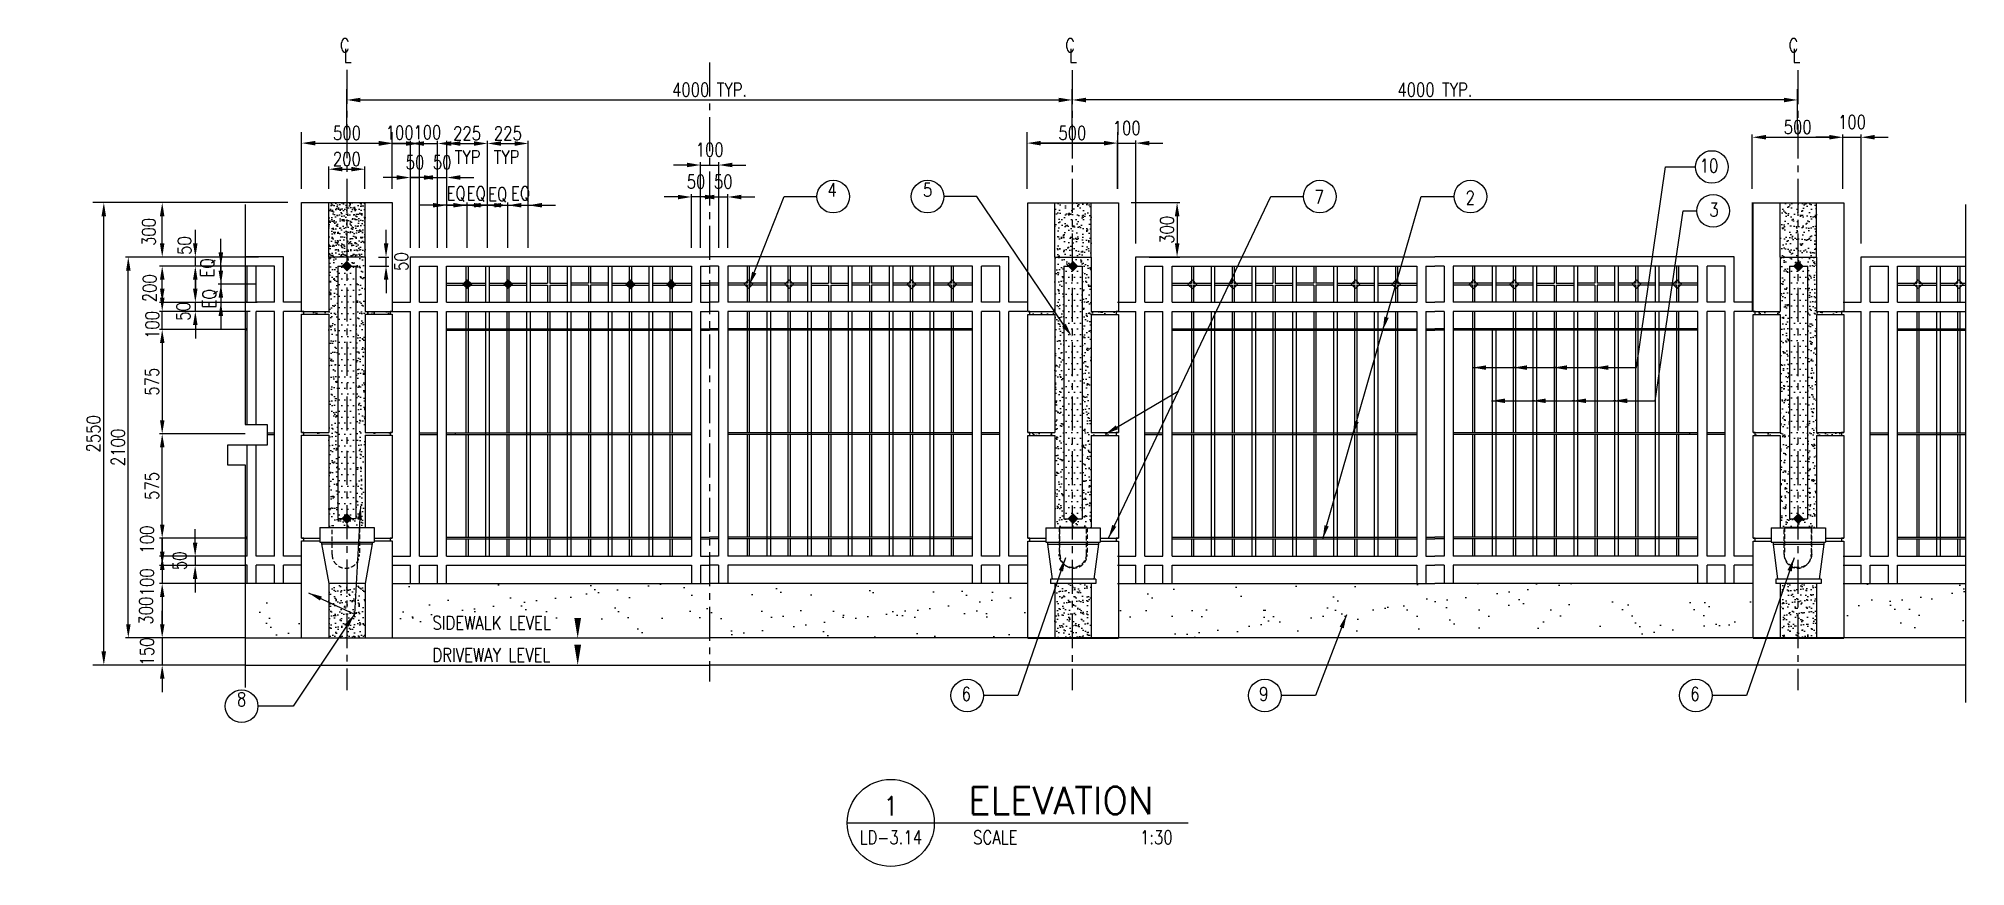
# Model space of a CAD drawing. Extents: x 17901 to 57070, y -1049 to 3900.
# Drawn here: x 17901 to 28526, y -1049 to 3515 of the extents above; entities that cross this region are included whole.
import ezdxf
from ezdxf.enums import TextEntityAlignment as Align

# ---------------------------------------------------------------- set-up
doc = ezdxf.new("R2010")
doc.units = 0
doc.header["$PDMODE"] = 3
doc.header["$PDSIZE"] = -1
doc.linetypes.add('CENTER', pattern=[2, 1.25, -0.25, 0.25, -0.25])
doc.linetypes.add('HIDDEN', pattern=[0.375, 0.25, -0.125])
doc.layers.get('0').update_dxf_attribs({"linetype": 'CONTINUOUS'})
doc.layers.get('DEFPOINTS').update_dxf_attribs({"linetype": 'CONTINUOUS'})
doc.layers.add('0-DIM', color=8, linetype='CONTINUOUS')
doc.layers.add('0-TEXT', color=7, linetype='CONTINUOUS')
doc.styles.add('30', font='romans.shx', dxfattribs={"width": 0.8, "height": 75})
doc.styles.add('ROMAND', font='romans.shx')
doc.styles.add('ROMANS', font='romans.shx', dxfattribs={"width": 0.8})
doc.styles.get("Standard").update_dxf_attribs({"font": 'romans.shx', "width": 0.8})
doc.dimstyles.new('CALL', dxfattribs={"dimscale": 30, "dimtxt": 2.5, "dimasz": 2.5, "dimexe": 0.5, "dimexo": 2.5, "dimtad": 0, "dimdec": 0, "dimtxsty": 'STANDARD', "dimcen": 2.5, "dimclrd": 256, "dimclre": 256, "dimclrt": 7, "dimazin": 3, "dimtfac": 1, "dimtdec": 0, "dimtmove": 0, "dimatfit": 3, "dimtolj": 1, "dimtzin": 0})
doc.dimstyles.get("Standard").update_dxf_attribs({"dimscale": 30, "dimtxt": 2.5, "dimasz": 2.5, "dimexe": 0.5, "dimexo": 2.5, "dimtad": 1, "dimdec": 0, "dimtxsty": 'STANDARD', "dimcen": 2.5, "dimclrd": 256, "dimclre": 256, "dimclrt": 7, "dimazin": 3, "dimtfac": 1, "dimtdec": 0, "dimtmove": 0, "dimatfit": 3, "dimtolj": 1, "dimtzin": 0})
pattern_1 = [(142.5, (19597.385, -212.525), (1.60003, 48.94132), [0, -38.608, 0, -43.18, 0, -41.275]), (172.5, (19597.385, -212.525), (-44.95233, 71.6825), [0, -20.828, 0, -34.798, 0, -13.335]), (212.5, (19628.627, -212.525), (-79.09924, 0.14372), [0, -12.7, 0, -45.72, 0, -59.69]), (222.5, (19628.63, -212.525), (-76.35565, 22.29293), [0, -6.35, 0, -29.972, 0, -34.29])]

msp = doc.modelspace()

# ---------------------------------------------------------------- texts
at = {"layer": '0-DIM', "color": 7, "style": '30', "width": 0.8}
for p in [(20196.2, 2824.1), (20411, 2824.1)]:
    msp.add_text('TYP', height=75, dxfattribs=at).set_placement(p)
at = {"layer": '0-DIM', "color": 7, "insert": (26916.7, 2510.8), "char_height": 75, "attachment_point": 4}
msp.add_mtext('\\A1;', dxfattribs=at)
at = {"layer": '0-TEXT', "style": '30', "width": 0.8}
for s, p in [('10', (27061.5, 2776.4)), ('7', (24937.1, 2604)), ('2', (25770.2, 2600.7)), ('3', (27113.8, 2534.6)), ('SIDEWALK LEVEL', (20072.8, 256.6)), ('DRIVEWAY LEVEL', (20072.8, 79.3)), ('6', (22990.6, -135.5)), ('9', (24631.3, -135.5)), ('6', (27008.7, -135.5))]:
    msp.add_text(s, height=75, dxfattribs=at).set_placement(p)
at = {"layer": '0-TEXT', "style": 'ROMANS', "width": 0.8}
for s, p in [('4', (22277, 2643.8)), ('5', (22803.4, 2643.8))]:
    msp.add_text(s, height=75, dxfattribs=at).set_placement(p, align=Align.CENTER)
at = {"layer": '0-TEXT', "style": 'ROMANS', "oblique": -180, "text_generation_flag": 4, "width": 0.8}
msp.add_text('8', height=75, rotation=180, dxfattribs=at).set_placement((19020.8, -165.8), align=Align.CENTER)

# ---------------------------------------------------------------- blocks, each defined once
blk = doc.blocks.new('TITLECIRCLE')
blk.add_line((-8, 0), (8, 0))
blk.add_circle((0, 0), 8)
at = {"style": 'ROMAND'}
blk.add_attdef('TITLE', text='', height=5, dxfattribs=at).set_placement((14.23, 4.14), align=Align.MIDDLE_LEFT)
at = {"style": 'ROMANS', "width": 0.8}
for tag, p in [('SCALE', (19.2, -2.65)), ('0:00', (82.05, -2.65))]:
    blk.add_attdef(tag, text='', height=2.5, dxfattribs=at).set_placement(p, align=Align.MIDDLE_CENTER)
blk = doc.blocks.new('*D12')
at = {"linetype": 'BYBLOCK'}
for p, q in [((19601, 3014), (19601, 3237)), ((23601, 3014), (23601, 3237)), ((19676, 3177), (23526, 3177))]:
    blk.add_line(p, q, dxfattribs=at)
for points in [[(19676, 3189), (19676, 3164), (19601, 3177)], [(23526, 3189), (23526, 3164), (23601, 3177)]]:
    blk.add_solid(points, dxfattribs=at)
at = {"layer": 'DEFPOINTS', "color": 0, "linetype": 'BYBLOCK'}
for p in [(23601, 3177), (19601, 2939), (23601, 2939)]:
    blk.add_point(p, dxfattribs=at)
at = {"color": 7, "linetype": 'BYBLOCK', "insert": (21601, 3233), "char_height": 75, "attachment_point": 5}
blk.add_mtext('\\A1;4000 TYP.', dxfattribs=at)
blk = doc.blocks.new('*D13')
at = {"linetype": 'BYBLOCK'}
for p, q in [((19276, 2611), (18201, 2611)), ((18261, 136), (18261, 2536)), ((19040, 61), (18201, 61))]:
    blk.add_line(p, q, dxfattribs=at)
for points in [[(18248, 2536), (18273, 2536), (18261, 2611)], [(18248, 136), (18273, 136), (18261, 61)]]:
    blk.add_solid(points, dxfattribs=at)
at = {"layer": 'DEFPOINTS', "color": 0, "linetype": 'BYBLOCK'}
for p in [(18261, 2611), (19351, 2611), (19115, 61)]:
    blk.add_point(p, dxfattribs=at)
at = {"color": 7, "linetype": 'BYBLOCK', "insert": (18204, 1336), "char_height": 75, "attachment_point": 5, "rotation": 90}
blk.add_mtext('\\A1;2550', dxfattribs=at)
blk = doc.blocks.new('*D21')
at = {"linetype": 'BYBLOCK'}
for p, q in [((19276, 2611), (18568, 2611)), ((18583, 2386), (18583, 2536)), ((19040, 2311), (18568, 2311))]:
    blk.add_line(p, q, dxfattribs=at)
for points in [[(18570, 2536), (18595, 2536), (18583, 2611)], [(18570, 2386), (18595, 2386), (18583, 2311)]]:
    blk.add_solid(points, dxfattribs=at)
at = {"layer": 'DEFPOINTS', "color": 0, "linetype": 'BYBLOCK'}
for p in [(18583, 2611), (19351, 2611), (19115, 2311)]:
    blk.add_point(p, dxfattribs=at)
at = {"color": 7, "linetype": 'BYBLOCK', "insert": (18509, 2449), "char_height": 75, "attachment_point": 5, "rotation": 90}
blk.add_mtext('\\A1;300', dxfattribs=at)
blk = doc.blocks.new('*D15')
at = {"linetype": 'BYBLOCK'}
for p, q in [((18144, 2086), (18144, 2161)), ((18629, 2011), (18129, 2011)), ((18144, 1911), (18144, 2011)), ((18144, 1911), (18144, 2011)), ((18536, 1911), (18129, 1911)), ((18144, 1836), (18144, 1761))]:
    blk.add_line(p, q, dxfattribs=at)
for points in [[(18132, 2086), (18157, 2086), (18144, 2011)], [(18132, 1836), (18157, 1836), (18144, 1911)]]:
    blk.add_solid(points, dxfattribs=at)
at = {"layer": 'DEFPOINTS', "color": 0, "linetype": 'BYBLOCK'}
for p in [(18144, 2011), (18704, 2011), (18611, 1911)]:
    blk.add_point(p, dxfattribs=at)
at = {"color": 7, "linetype": 'BYBLOCK', "insert": (18089, 1936), "char_height": 75, "attachment_point": 5, "rotation": 90}
blk.add_mtext('\\A1;100', dxfattribs=at)
blk = doc.blocks.new('*D14')
at = {"linetype": 'BYBLOCK'}
for p, q in [((18611, 1911), (18129, 1911)), ((18144, 1836), (18144, 1411)), ((18601, 1336), (18129, 1336))]:
    blk.add_line(p, q, dxfattribs=at)
for points in [[(18132, 1836), (18157, 1836), (18144, 1911)], [(18132, 1411), (18157, 1411), (18144, 1336)]]:
    blk.add_solid(points, dxfattribs=at)
at = {"layer": 'DEFPOINTS', "color": 0, "linetype": 'BYBLOCK'}
for p in [(18686, 1911), (18144, 1336), (18676, 1336)]:
    blk.add_point(p, dxfattribs=at)
at = {"color": 7, "linetype": 'BYBLOCK', "insert": (18088, 1624), "char_height": 75, "attachment_point": 5, "rotation": 90}
blk.add_mtext('\\A1;575', dxfattribs=at)
blk = doc.blocks.new('*D18')
at = {"linetype": 'BYBLOCK'}
for p, q in [((18327, 2386), (18327, 2461)), ((18676, 2311), (18312, 2311)), ((18667, 2261), (18312, 2261)), ((18327, 2261), (18327, 2311)), ((18327, 2261), (18327, 2311)), ((18327, 2186), (18327, 2111))]:
    blk.add_line(p, q, dxfattribs=at)
for points in [[(18314, 2386), (18339, 2386), (18327, 2311)], [(18314, 2186), (18339, 2186), (18327, 2261)]]:
    blk.add_solid(points, dxfattribs=at)
at = {"layer": 'DEFPOINTS', "color": 0, "linetype": 'BYBLOCK'}
for p in [(18327, 2311), (18742, 2261), (18751, 2311)]:
    blk.add_point(p, dxfattribs=at)
at = {"color": 7, "linetype": 'BYBLOCK', "insert": (18267, 2374), "char_height": 75, "attachment_point": 5, "rotation": 90}
blk.add_mtext('\\A1;50', dxfattribs=at)
blk = doc.blocks.new('*D17')
at = {"linetype": 'BYBLOCK'}
for p, q in [((18676, 2261), (18129, 2261)), ((18144, 2136), (18144, 2186)), ((18638, 2061), (18129, 2061))]:
    blk.add_line(p, q, dxfattribs=at)
for points in [[(18132, 2186), (18157, 2186), (18144, 2261)], [(18132, 2136), (18157, 2136), (18144, 2061)]]:
    blk.add_solid(points, dxfattribs=at)
at = {"layer": 'DEFPOINTS', "color": 0, "linetype": 'BYBLOCK'}
for p in [(18144, 2261), (18751, 2261), (18713, 2061)]:
    blk.add_point(p, dxfattribs=at)
at = {"color": 7, "linetype": 'BYBLOCK', "insert": (18075, 2139), "char_height": 75, "attachment_point": 5, "rotation": 90}
blk.add_mtext('\\A1;200', dxfattribs=at)
blk = doc.blocks.new('*D16')
at = {"linetype": 'BYBLOCK'}
for p, q in [((18327, 2136), (18327, 2211)), ((18638, 2061), (18312, 2061)), ((18327, 2011), (18327, 2061)), ((18327, 2011), (18327, 2061)), ((18629, 2011), (18312, 2011)), ((18327, 1936), (18327, 1861))]:
    blk.add_line(p, q, dxfattribs=at)
for points in [[(18314, 2136), (18339, 2136), (18327, 2061)], [(18314, 1936), (18339, 1936), (18327, 2011)]]:
    blk.add_solid(points, dxfattribs=at)
at = {"layer": 'DEFPOINTS', "color": 0, "linetype": 'BYBLOCK'}
for p in [(18327, 2061), (18713, 2061), (18704, 2011)]:
    blk.add_point(p, dxfattribs=at)
at = {"color": 7, "linetype": 'BYBLOCK', "insert": (18260, 2011), "char_height": 75, "attachment_point": 5, "rotation": 90}
blk.add_mtext('\\A1;50', dxfattribs=at)
blk = doc.blocks.new('*D19')
at = {"linetype": 'BYBLOCK'}
for p, q in [((18468, 2336), (18468, 2411)), ((18676, 2261), (18453, 2261)), ((18468, 2261), (18468, 2161)), ((18468, 2261), (18468, 2161)), ((18582, 2161), (18453, 2161)), ((18468, 2086), (18468, 2011))]:
    blk.add_line(p, q, dxfattribs=at)
for points in [[(18455, 2336), (18480, 2336), (18468, 2261)], [(18455, 2086), (18480, 2086), (18468, 2161)]]:
    blk.add_solid(points, dxfattribs=at)
at = {"layer": 'DEFPOINTS', "color": 0, "linetype": 'BYBLOCK'}
for p in [(18751, 2261), (18468, 2161), (18657, 2161)]:
    blk.add_point(p, dxfattribs=at)
at = {"color": 7, "linetype": 'BYBLOCK', "insert": (18396, 2251), "char_height": 75, "attachment_point": 5, "rotation": 90}
blk.add_mtext('\\A1;EQ', dxfattribs=at)
blk = doc.blocks.new('*D20')
at = {"linetype": 'BYBLOCK'}
for p, q in [((18468, 2236), (18468, 2311)), ((18657, 2161), (18453, 2161)), ((18468, 2161), (18468, 2061)), ((18468, 2161), (18468, 2061)), ((18668, 2061), (18453, 2061)), ((18468, 1986), (18468, 1911))]:
    blk.add_line(p, q, dxfattribs=at)
for points in [[(18455, 2236), (18480, 2236), (18468, 2161)], [(18455, 1986), (18480, 1986), (18468, 2061)]]:
    blk.add_solid(points, dxfattribs=at)
at = {"layer": 'DEFPOINTS', "color": 0, "linetype": 'BYBLOCK'}
for p in [(18732, 2161), (18468, 2061), (18743, 2061)]:
    blk.add_point(p, dxfattribs=at)
at = {"color": 7, "linetype": 'BYBLOCK', "insert": (18408, 2081), "char_height": 75, "attachment_point": 5, "rotation": 90}
blk.add_mtext('\\A1;EQ', dxfattribs=at)
blk = doc.blocks.new('*D34')
at = {"linetype": 'BYBLOCK'}
for p, q in [((4616, 2361), (4616, 2657)), ((4666, 2361), (4666, 2657)), ((4541, 2642), (4466, 2642)), ((4616, 2642), (4666, 2642)), ((4616, 2642), (4666, 2642)), ((4741, 2642), (4816, 2642))]:
    blk.add_line(p, q, dxfattribs=at)
for points in [[(4541, 2654), (4541, 2629), (4616, 2642)], [(4741, 2654), (4741, 2629), (4666, 2642)]]:
    blk.add_solid(points, dxfattribs=at)
at = {"layer": 'DEFPOINTS', "color": 0, "linetype": 'BYBLOCK'}
for p in [(4666, 2642), (4616, 2286), (4666, 2286)]:
    blk.add_point(p, dxfattribs=at)
at = {"color": 7, "linetype": 'BYBLOCK', "insert": (4641, 2726), "char_height": 75, "attachment_point": 5}
blk.add_mtext('\\A1;50', dxfattribs=at)
blk = doc.blocks.new('*D33')
at = {"linetype": 'BYBLOCK'}
for p, q in [((4466, 2361), (4466, 2657)), ((4516, 2361), (4516, 2657)), ((4391, 2642), (4316, 2642)), ((4516, 2642), (4466, 2642)), ((4516, 2642), (4466, 2642)), ((4591, 2642), (4666, 2642))]:
    blk.add_line(p, q, dxfattribs=at)
for points in [[(4391, 2654), (4391, 2629), (4466, 2642)], [(4591, 2654), (4591, 2629), (4516, 2642)]]:
    blk.add_solid(points, dxfattribs=at)
at = {"layer": 'DEFPOINTS', "color": 0, "linetype": 'BYBLOCK'}
for p in [(4466, 2642), (4466, 2286), (4516, 2286)]:
    blk.add_point(p, dxfattribs=at)
at = {"color": 7, "linetype": 'BYBLOCK', "insert": (4491, 2726), "char_height": 75, "attachment_point": 5}
blk.add_mtext('\\A1;50', dxfattribs=at)
blk = doc.blocks.new('*D27')
at = {"linetype": 'BYBLOCK'}
for p, q in [((3041, 2596), (2966, 2596)), ((3116, 2436), (3116, 2611)), ((3116, 2596), (3228, 2596)), ((3116, 2596), (3228, 2596)), ((3228, 2361), (3228, 2611)), ((3303, 2596), (3378, 2596))]:
    blk.add_line(p, q, dxfattribs=at)
for points in [[(3041, 2609), (3041, 2584), (3116, 2596)], [(3303, 2609), (3303, 2584), (3228, 2596)]]:
    blk.add_solid(points, dxfattribs=at)
at = {"layer": 'DEFPOINTS', "color": 0, "linetype": 'BYBLOCK'}
for p in [(3228, 2596), (3116, 2361), (3228, 2286)]:
    blk.add_point(p, dxfattribs=at)
at = {"color": 7, "linetype": 'BYBLOCK', "insert": (3168, 2658), "char_height": 75, "attachment_point": 5}
blk.add_mtext('\\A1;EQ', dxfattribs=at)
blk = doc.blocks.new('*D28')
at = {"linetype": 'BYBLOCK'}
for p, q in [((3153, 2596), (3078, 2596)), ((3228, 2361), (3228, 2611)), ((3228, 2596), (3341, 2596)), ((3228, 2596), (3341, 2596)), ((3341, 2436), (3341, 2611)), ((3416, 2596), (3491, 2596))]:
    blk.add_line(p, q, dxfattribs=at)
for points in [[(3153, 2609), (3153, 2584), (3228, 2596)], [(3416, 2609), (3416, 2584), (3341, 2596)]]:
    blk.add_solid(points, dxfattribs=at)
at = {"layer": 'DEFPOINTS', "color": 0, "linetype": 'BYBLOCK'}
for p in [(3341, 2596), (3341, 2361), (3228, 2286)]:
    blk.add_point(p, dxfattribs=at)
at = {"color": 7, "linetype": 'BYBLOCK', "insert": (3279, 2658), "char_height": 75, "attachment_point": 5}
blk.add_mtext('\\A1;EQ', dxfattribs=at)
blk = doc.blocks.new('*D31')
at = {"linetype": 'BYBLOCK'}
for p, q in [((3266, 2596), (3191, 2596)), ((3341, 2599), (3341, 2611)), ((3341, 2596), (3453, 2596)), ((3341, 2596), (3453, 2596)), ((3453, 2361), (3453, 2611)), ((3528, 2596), (3603, 2596))]:
    blk.add_line(p, q, dxfattribs=at)
for points in [[(3266, 2609), (3266, 2584), (3341, 2596)], [(3528, 2609), (3528, 2584), (3453, 2596)]]:
    blk.add_solid(points, dxfattribs=at)
at = {"layer": 'DEFPOINTS', "color": 0, "linetype": 'BYBLOCK'}
for p in [(3453, 2596), (3341, 2524), (3453, 2286)]:
    blk.add_point(p, dxfattribs=at)
at = {"color": 7, "linetype": 'BYBLOCK', "insert": (3397, 2654), "char_height": 75, "attachment_point": 5}
blk.add_mtext('\\A1;EQ', dxfattribs=at)
blk = doc.blocks.new('*D29')
at = {"linetype": 'BYBLOCK'}
for p, q in [((3378, 2596), (3303, 2596)), ((3453, 2361), (3453, 2611)), ((3453, 2596), (3566, 2596)), ((3453, 2596), (3566, 2596)), ((3566, 2436), (3566, 2611)), ((3641, 2596), (3716, 2596))]:
    blk.add_line(p, q, dxfattribs=at)
for points in [[(3378, 2609), (3378, 2584), (3453, 2596)], [(3641, 2609), (3641, 2584), (3566, 2596)]]:
    blk.add_solid(points, dxfattribs=at)
at = {"layer": 'DEFPOINTS', "color": 0, "linetype": 'BYBLOCK'}
for p in [(3566, 2596), (3566, 2361), (3453, 2286)]:
    blk.add_point(p, dxfattribs=at)
at = {"color": 7, "linetype": 'BYBLOCK', "insert": (3523, 2658), "char_height": 75, "attachment_point": 5}
blk.add_mtext('\\A1;EQ', dxfattribs=at)
blk = doc.blocks.new('*D32')
at = {"linetype": 'BYBLOCK'}
for p, q in [((4441, 2818), (4366, 2818)), ((4516, 2361), (4516, 2833)), ((4516, 2818), (4616, 2818)), ((4516, 2818), (4616, 2818)), ((4616, 2361), (4616, 2833)), ((4691, 2818), (4766, 2818))]:
    blk.add_line(p, q, dxfattribs=at)
for points in [[(4441, 2831), (4441, 2806), (4516, 2818)], [(4691, 2831), (4691, 2806), (4616, 2818)]]:
    blk.add_solid(points, dxfattribs=at)
at = {"layer": 'DEFPOINTS', "color": 0, "linetype": 'BYBLOCK'}
for p in [(4616, 2818), (4516, 2286), (4616, 2286)]:
    blk.add_point(p, dxfattribs=at)
at = {"color": 7, "linetype": 'BYBLOCK', "insert": (4566, 2903), "char_height": 75, "attachment_point": 5}
blk.add_mtext('\\A1;100', dxfattribs=at)
blk = doc.blocks.new('*D30')
at = {"linetype": 'BYBLOCK'}
for p, q in [((3341, 2361), (3341, 2952)), ((3416, 2937), (3491, 2937)), ((3566, 2361), (3566, 2952))]:
    blk.add_line(p, q, dxfattribs=at)
for points in [[(3416, 2949), (3416, 2924), (3341, 2937)], [(3491, 2949), (3491, 2924), (3566, 2937)]]:
    blk.add_solid(points, dxfattribs=at)
at = {"layer": 'DEFPOINTS', "color": 0, "linetype": 'BYBLOCK'}
for p in [(3566, 2937), (3341, 2286), (3566, 2286)]:
    blk.add_point(p, dxfattribs=at)
at = {"color": 7, "linetype": 'BYBLOCK', "insert": (3453, 2993), "char_height": 75, "attachment_point": 5}
blk.add_mtext('\\A1;225', dxfattribs=at)
blk = doc.blocks.new('*D26')
at = {"linetype": 'BYBLOCK'}
for p, q in [((3116, 2361), (3116, 2952)), ((3191, 2937), (3266, 2937)), ((3341, 2361), (3341, 2952))]:
    blk.add_line(p, q, dxfattribs=at)
for points in [[(3191, 2949), (3191, 2924), (3116, 2937)], [(3266, 2949), (3266, 2924), (3341, 2937)]]:
    blk.add_solid(points, dxfattribs=at)
at = {"layer": 'DEFPOINTS', "color": 0, "linetype": 'BYBLOCK'}
for p in [(3341, 2937), (3116, 2286), (3341, 2286)]:
    blk.add_point(p, dxfattribs=at)
at = {"color": 7, "linetype": 'BYBLOCK', "insert": (3228, 2993), "char_height": 75, "attachment_point": 5}
blk.add_mtext('\\A1;225', dxfattribs=at)
blk = doc.blocks.new('*D24')
at = {"linetype": 'BYBLOCK'}
for p, q in [((2891, 2937), (2816, 2937)), ((2966, 2361), (2966, 2952)), ((2966, 2937), (3066, 2937)), ((2966, 2937), (3066, 2937)), ((3066, 2361), (3066, 2952)), ((3141, 2937), (3216, 2937))]:
    blk.add_line(p, q, dxfattribs=at)
for points in [[(2891, 2949), (2891, 2924), (2966, 2937)], [(3141, 2949), (3141, 2924), (3066, 2937)]]:
    blk.add_solid(points, dxfattribs=at)
at = {"layer": 'DEFPOINTS', "color": 0, "linetype": 'BYBLOCK'}
for p in [(3066, 2937), (2966, 2286), (3066, 2286)]:
    blk.add_point(p, dxfattribs=at)
at = {"color": 7, "linetype": 'BYBLOCK', "insert": (3009, 2999), "char_height": 75, "attachment_point": 5}
blk.add_mtext('\\A1;100', dxfattribs=at)
blk = doc.blocks.new('*D23')
at = {"linetype": 'BYBLOCK'}
for p, q in [((2916, 2436), (2916, 2764)), ((2966, 2361), (2966, 2764)), ((2841, 2749), (2766, 2749)), ((2916, 2749), (2966, 2749)), ((2916, 2749), (2966, 2749)), ((3041, 2749), (3116, 2749))]:
    blk.add_line(p, q, dxfattribs=at)
for points in [[(2841, 2762), (2841, 2737), (2916, 2749)], [(3041, 2762), (3041, 2737), (2966, 2749)]]:
    blk.add_solid(points, dxfattribs=at)
at = {"layer": 'DEFPOINTS', "color": 0, "linetype": 'BYBLOCK'}
for p in [(2966, 2749), (2916, 2361), (2966, 2286)]:
    blk.add_point(p, dxfattribs=at)
at = {"color": 7, "linetype": 'BYBLOCK', "insert": (2941, 2833), "char_height": 75, "attachment_point": 5}
blk.add_mtext('\\A1;50', dxfattribs=at)
blk = doc.blocks.new('*D25')
at = {"linetype": 'BYBLOCK'}
for p, q in [((3066, 2361), (3066, 2764)), ((3116, 2361), (3116, 2764)), ((2991, 2749), (2916, 2749)), ((3066, 2749), (3116, 2749)), ((3066, 2749), (3116, 2749)), ((3191, 2749), (3266, 2749))]:
    blk.add_line(p, q, dxfattribs=at)
for points in [[(2991, 2762), (2991, 2737), (3066, 2749)], [(3191, 2762), (3191, 2737), (3116, 2749)]]:
    blk.add_solid(points, dxfattribs=at)
at = {"layer": 'DEFPOINTS', "color": 0, "linetype": 'BYBLOCK'}
for p in [(3116, 2749), (3066, 2286), (3116, 2286)]:
    blk.add_point(p, dxfattribs=at)
at = {"color": 7, "linetype": 'BYBLOCK', "insert": (3091, 2833), "char_height": 75, "attachment_point": 5}
blk.add_mtext('\\A1;50', dxfattribs=at)
blk = doc.blocks.new('*D22')
at = {"linetype": 'BYBLOCK'}
for p, q in [((2741, 2937), (2666, 2937)), ((2816, 2686), (2816, 2952)), ((2816, 2937), (2916, 2937)), ((2816, 2937), (2916, 2937)), ((2916, 2361), (2916, 2952)), ((2991, 2937), (3066, 2937))]:
    blk.add_line(p, q, dxfattribs=at)
for points in [[(2741, 2949), (2741, 2924), (2816, 2937)], [(2991, 2949), (2991, 2924), (2916, 2937)]]:
    blk.add_solid(points, dxfattribs=at)
at = {"layer": 'DEFPOINTS', "color": 0, "linetype": 'BYBLOCK'}
for p in [(2916, 2937), (2816, 2611), (2916, 2286)]:
    blk.add_point(p, dxfattribs=at)
at = {"color": 7, "linetype": 'BYBLOCK', "insert": (2857, 2997), "char_height": 75, "attachment_point": 5}
blk.add_mtext('\\A1;100', dxfattribs=at)
blk = doc.blocks.new('*D9')
at = {"linetype": 'BYBLOCK'}
for p, q in [((2316, 2686), (2316, 2999)), ((2816, 2686), (2816, 2999)), ((2391, 2939), (2741, 2939))]:
    blk.add_line(p, q, dxfattribs=at)
for points in [[(2391, 2951), (2391, 2926), (2316, 2939)], [(2741, 2951), (2741, 2926), (2816, 2939)]]:
    blk.add_solid(points, dxfattribs=at)
at = {"layer": 'DEFPOINTS', "color": 0, "linetype": 'BYBLOCK'}
for p in [(2816, 2939), (2316, 2611), (2816, 2611)]:
    blk.add_point(p, dxfattribs=at)
at = {"color": 7, "linetype": 'BYBLOCK', "insert": (2566, 2995), "char_height": 75, "attachment_point": 5}
blk.add_mtext('\\A1;500', dxfattribs=at)
blk = doc.blocks.new('COL')
at = {"linetype": 'CONTINUOUS'}
h = blk.add_hatch(dxfattribs=at)
h.set_pattern_fill('AR-SAND', color=2, style=0)
h.set_pattern_definition([(37.5, (-37550.85, -212.525), (-1.60003, 48.941324), [0, -38.608, 0, -43.18, 0, -41.275]), (7.5, (-37550.85, -212.525), (44.95233, 71.68251), [0, -20.828, 0, -34.798, 0, -13.335]), (327.5, (-37582.093, -212.525), (79.099237, 0.14372), [0, -12.7, 0, -45.72, 0, -59.69]), (317.5, (-37582.09, -212.525), (76.35565, 22.29293), [0, -6.35, 0, -29.972, 0, -34.29])])
h.paths.add_polyline_path([(96, 2399), (-104, 2399), (-104, 2099), (96, 2099)])
h = blk.add_hatch(dxfattribs=at)
h.set_pattern_fill('AR-SAND', color=2, style=0)
h.set_pattern_definition(pattern_1)
h.paths.add_polyline_path([(-104, 1783), (-242, 1783), (-242, 1799), (-104, 1799), (-104, 2099), (96, 2099), (96, 1799), (234, 1799), (234, 1783), (96, 1783), (96, 1132), (234, 1132), (234, 1116), (96, 1116), (96, 607), (-104, 607), (-104, 1116), (-242, 1116), (-242, 1132), (-104, 1132)])
h.paths.add_polyline_path([(-54, 657), (46, 657), (46, 2049), (-54, 2049)], flags=16)
h = blk.add_hatch(dxfattribs=at)
h.set_pattern_fill('DOTS', color=256, scale=20, style=0)
h.set_pattern_definition([(180, (19597.385, -212.525), (-15.875, 31.75), [0, -31.75])])
h.paths.add_polyline_path([(-54, 2049), (-54, 657), (46, 657), (46, 2049)])
for points in [[(-4, 2019), (-34, 2049), (-4, 2079), (26, 2049)], [(-4, 687), (-34, 657), (-4, 627), (26, 657)]]:
    blk.add_hatch(color=2, dxfattribs=at).paths.add_polyline_path(points)
h = blk.add_hatch(dxfattribs=at)
h.set_pattern_fill('AR-SAND', color=2, style=0)
h.set_pattern_definition(pattern_1)
h.paths.add_polyline_path([(-104, -1), (96, -1), (96, 299), (-104, 299)])
at = {"color": 2}
for p, q in [((-104, 2099), (-104, 2399)), ((96, 2099), (96, 2399)), ((-104, 2099), (-104, 1799)), ((96, 2099), (-104, 2099)), ((-54, 2049), (-54, 657)), ((46, 2049), (-54, 2049)), ((46, 2049), (46, 657)), ((96, 2099), (96, 1799)), ((-104, 1799), (-254, 1799)), ((-104, 1783), (-254, 1783)), ((-104, 1783), (-104, 1132)), ((246, 1799), (96, 1799)), ((96, 1783), (96, 1132)), ((246, 1783), (96, 1783)), ((-104, 1132), (-254, 1132)), ((-104, 1116), (-254, 1116)), ((-104, 1116), (-104, 607)), ((246, 1132), (96, 1132)), ((96, 1116), (96, 607)), ((246, 1116), (96, 1116)), ((46, 657), (-54, 657)), ((46, 657), (-54, 657)), ((-154, 549), (-254, 549)), ((-154, 533), (-254, 533)), ((146, 607), (-154, 607)), ((-154, 607), (-154, 527)), ((146, 607), (146, 527)), ((246, 549), (146, 549)), ((246, 533), (146, 533)), ((146, 527), (-154, 527)), ((-144, 527), (-144, 517)), ((-144, 517), (-119, 324)), ((136, 517), (-144, 517)), ((136, 517), (111, 324)), ((136, 527), (136, 517)), ((-129, 324), (121, 324)), ((-129, 324), (-129, 299)), ((121, 324), (121, 299)), ((-129, 299), (121, 299)), ((-104, 299), (-104, -1)), ((96, 299), (96, -1)), ((246, -1), (-254, -1))]:
    blk.add_line(p, q, dxfattribs=at)
at = {"color": 4}
blk.add_lwpolyline([(246, -1), (246, 533), (234, 533), (234, 549), (246, 549), (246, 1116), (234, 1116), (234, 1132), (246, 1132), (246, 1783), (234, 1783), (234, 1799), (246, 1799), (246, 2399), (-254, 2399), (-254, 1799), (-242, 1799), (-242, 1783), (-254, 1783), (-254, 1132), (-242, 1132), (-242, 1116), (-254, 1116), (-254, 549), (-242, 549), (-242, 533), (-254, 533), (-254, -1)], dxfattribs=at)
at = {"layer": '0-DIM', "linetype": 'HIDDEN', "ltscale": 100}
for p, q in [((-78, 462), (-78, 609)), ((73, 609), (73, 462))]:
    blk.add_line(p, q, dxfattribs=at)
at = {"layer": '0-DIM'}
blk.add_line((-78, 609), (73, 609), dxfattribs=at)
at = {"layer": '0-DIM', "linetype": 'HIDDEN', "ltscale": 100}
blk.add_arc((-2, 462), 75.1, 180, 0, dxfattribs=at)
blk = doc.blocks.new('*D6')
at = {"linetype": 'BYBLOCK'}
for p, q in [((23601, 3014), (23601, 3237)), ((27601, 3014), (27601, 3237)), ((27526, 3177), (23676, 3177))]:
    blk.add_line(p, q, dxfattribs=at)
for points in [[(23676, 3189), (23676, 3164), (23601, 3177)], [(27526, 3189), (27526, 3164), (27601, 3177)]]:
    blk.add_solid(points, dxfattribs=at)
at = {"layer": 'DEFPOINTS', "color": 0, "linetype": 'BYBLOCK'}
for p in [(23601, 3177), (23601, 2939), (27601, 2939)]:
    blk.add_point(p, dxfattribs=at)
at = {"color": 7, "linetype": 'BYBLOCK', "insert": (25601, 3233), "char_height": 75, "attachment_point": 5}
blk.add_mtext('\\A1;4000 TYP.', dxfattribs=at)
blk = doc.blocks.new('*D8')
at = {"linetype": 'BYBLOCK'}
for p, q in [((6316, 2686), (6316, 2999)), ((6816, 2686), (6816, 2999)), ((6741, 2939), (6391, 2939))]:
    blk.add_line(p, q, dxfattribs=at)
for points in [[(6391, 2951), (6391, 2926), (6316, 2939)], [(6741, 2951), (6741, 2926), (6816, 2939)]]:
    blk.add_solid(points, dxfattribs=at)
at = {"layer": 'DEFPOINTS', "color": 0, "linetype": 'BYBLOCK'}
for p in [(6316, 2939), (6316, 2611), (6816, 2611)]:
    blk.add_point(p, dxfattribs=at)
at = {"color": 7, "linetype": 'BYBLOCK', "insert": (6566, 2995), "char_height": 75, "attachment_point": 5}
blk.add_mtext('\\A1;500', dxfattribs=at)
blk = doc.blocks.new('*D7')
at = {"linetype": 'BYBLOCK'}
for p, q in [((6316, 2686), (6316, 2999)), ((6816, 2686), (6816, 2999)), ((6391, 2939), (6741, 2939))]:
    blk.add_line(p, q, dxfattribs=at)
for points in [[(6391, 2951), (6391, 2926), (6316, 2939)], [(6741, 2951), (6741, 2926), (6816, 2939)]]:
    blk.add_solid(points, dxfattribs=at)
at = {"layer": 'DEFPOINTS', "color": 0, "linetype": 'BYBLOCK'}
for p in [(6816, 2939), (6316, 2611), (6816, 2611)]:
    blk.add_point(p, dxfattribs=at)
at = {"color": 7, "linetype": 'BYBLOCK', "insert": (6566, 2995), "char_height": 75, "attachment_point": 5}
blk.add_mtext('\\A1;500', dxfattribs=at)
blk = doc.blocks.new('*D11')
at = {"linetype": 'BYBLOCK'}
for p, q in [((6316, 2686), (6316, 2999)), ((6816, 2686), (6816, 2999)), ((6741, 2939), (6391, 2939))]:
    blk.add_line(p, q, dxfattribs=at)
for points in [[(6391, 2951), (6391, 2926), (6316, 2939)], [(6741, 2951), (6741, 2926), (6816, 2939)]]:
    blk.add_solid(points, dxfattribs=at)
at = {"layer": 'DEFPOINTS', "color": 0, "linetype": 'BYBLOCK'}
for p in [(6316, 2939), (6316, 2611), (6816, 2611)]:
    blk.add_point(p, dxfattribs=at)
at = {"color": 7, "linetype": 'BYBLOCK', "insert": (6566, 2995), "char_height": 75, "attachment_point": 5}
blk.add_mtext('\\A1;500', dxfattribs=at)
blk = doc.blocks.new('*D10')
at = {"linetype": 'BYBLOCK'}
for p, q in [((6316, 2686), (6316, 2999)), ((6816, 2686), (6816, 2999)), ((6391, 2939), (6741, 2939))]:
    blk.add_line(p, q, dxfattribs=at)
for points in [[(6391, 2951), (6391, 2926), (6316, 2939)], [(6741, 2951), (6741, 2926), (6816, 2939)]]:
    blk.add_solid(points, dxfattribs=at)
at = {"layer": 'DEFPOINTS', "color": 0, "linetype": 'BYBLOCK'}
for p in [(6816, 2939), (6316, 2611), (6816, 2611)]:
    blk.add_point(p, dxfattribs=at)
at = {"color": 7, "linetype": 'BYBLOCK', "insert": (6566, 2995), "char_height": 75, "attachment_point": 5}
blk.add_mtext('\\A1;500', dxfattribs=at)
blk = doc.blocks.new('*D35')
at = {"linetype": 'BYBLOCK'}
for p, q in [((18601, 1336), (18129, 1336)), ((18144, 836), (18144, 1261)), ((18611, 761), (18129, 761))]:
    blk.add_line(p, q, dxfattribs=at)
for points in [[(18132, 1261), (18157, 1261), (18144, 1336)], [(18132, 836), (18157, 836), (18144, 761)]]:
    blk.add_solid(points, dxfattribs=at)
at = {"layer": 'DEFPOINTS', "color": 0, "linetype": 'BYBLOCK'}
for p in [(18144, 1336), (18676, 1336), (18686, 761)]:
    blk.add_point(p, dxfattribs=at)
at = {"color": 7, "linetype": 'BYBLOCK', "insert": (18088, 1049), "char_height": 75, "attachment_point": 5, "rotation": 90}
blk.add_mtext('\\A1;575', dxfattribs=at)
blk = doc.blocks.new('*D36')
at = {"linetype": 'BYBLOCK'}
for p, q in [((18144, 836), (18144, 911)), ((18536, 761), (18129, 761)), ((18144, 761), (18144, 661)), ((18144, 761), (18144, 661)), ((18601, 661), (18129, 661)), ((18144, 586), (18144, 511))]:
    blk.add_line(p, q, dxfattribs=at)
for points in [[(18132, 836), (18157, 836), (18144, 761)], [(18132, 586), (18157, 586), (18144, 661)]]:
    blk.add_solid(points, dxfattribs=at)
at = {"layer": 'DEFPOINTS', "color": 0, "linetype": 'BYBLOCK'}
for p in [(18611, 761), (18144, 661), (18676, 661)]:
    blk.add_point(p, dxfattribs=at)
at = {"color": 7, "linetype": 'BYBLOCK', "insert": (18060, 753), "char_height": 75, "attachment_point": 5, "rotation": 90}
blk.add_mtext('\\A1;100', dxfattribs=at)
blk = doc.blocks.new('*D37')
at = {"linetype": 'BYBLOCK'}
for p, q in [((18326, 736), (18326, 811)), ((18601, 661), (18311, 661)), ((18326, 661), (18326, 611)), ((18326, 661), (18326, 611)), ((18601, 611), (18311, 611)), ((18326, 536), (18326, 461))]:
    blk.add_line(p, q, dxfattribs=at)
for points in [[(18313, 736), (18338, 736), (18326, 661)], [(18313, 536), (18338, 536), (18326, 611)]]:
    blk.add_solid(points, dxfattribs=at)
at = {"layer": 'DEFPOINTS', "color": 0, "linetype": 'BYBLOCK'}
for p in [(18676, 661), (18326, 611), (18676, 611)]:
    blk.add_point(p, dxfattribs=at)
at = {"color": 7, "linetype": 'BYBLOCK', "insert": (18241, 636), "char_height": 75, "attachment_point": 5, "rotation": 90}
blk.add_mtext('\\A1;50', dxfattribs=at)
blk = doc.blocks.new('*D38')
at = {"linetype": 'BYBLOCK'}
for p, q in [((18144, 686), (18144, 761)), ((18601, 611), (18129, 611)), ((18144, 611), (18144, 511)), ((18144, 611), (18144, 511)), ((18601, 511), (18129, 511)), ((18144, 436), (18144, 361))]:
    blk.add_line(p, q, dxfattribs=at)
for points in [[(18132, 686), (18157, 686), (18144, 611)], [(18132, 436), (18157, 436), (18144, 511)]]:
    blk.add_solid(points, dxfattribs=at)
at = {"layer": 'DEFPOINTS', "color": 0, "linetype": 'BYBLOCK'}
for p in [(18676, 611), (18144, 511), (18676, 511)]:
    blk.add_point(p, dxfattribs=at)
at = {"color": 7, "linetype": 'BYBLOCK', "insert": (18060, 517), "char_height": 75, "attachment_point": 5, "rotation": 90}
blk.add_mtext('\\A1;100', dxfattribs=at)
blk = doc.blocks.new('*D39')
at = {"linetype": 'BYBLOCK'}
for p, q in [((18601, 511), (18129, 511)), ((18144, 436), (18144, 286)), ((18601, 211), (18129, 211))]:
    blk.add_line(p, q, dxfattribs=at)
for points in [[(18132, 436), (18157, 436), (18144, 511)], [(18132, 286), (18157, 286), (18144, 211)]]:
    blk.add_solid(points, dxfattribs=at)
at = {"layer": 'DEFPOINTS', "color": 0, "linetype": 'BYBLOCK'}
for p in [(18676, 511), (18144, 211), (18676, 211)]:
    blk.add_point(p, dxfattribs=at)
at = {"color": 7, "linetype": 'BYBLOCK', "insert": (18055, 361), "char_height": 75, "attachment_point": 5, "rotation": 90}
blk.add_mtext('\\A1;300', dxfattribs=at)
blk = doc.blocks.new('*D40')
at = {"linetype": 'BYBLOCK'}
for p, q in [((18144, 286), (18144, 361)), ((18601, 211), (18129, 211)), ((18144, 211), (18144, 61)), ((18144, 211), (18144, 61)), ((18601, 61), (18129, 61)), ((18144, -14), (18144, -89))]:
    blk.add_line(p, q, dxfattribs=at)
for points in [[(18132, 286), (18157, 286), (18144, 211)], [(18132, -14), (18157, -14), (18144, 61)]]:
    blk.add_solid(points, dxfattribs=at)
at = {"layer": 'DEFPOINTS', "color": 0, "linetype": 'BYBLOCK'}
for p in [(18676, 211), (18144, 61), (18676, 61)]:
    blk.add_point(p, dxfattribs=at)
at = {"color": 7, "linetype": 'BYBLOCK', "insert": (18060, 136), "char_height": 75, "attachment_point": 5, "rotation": 90}
blk.add_mtext('\\A1;150', dxfattribs=at)
blk = doc.blocks.new('A$C6A4774B1')
at = {"layer": '0-TEXT', "style": '30', "width": 0.8}
for s, p in [('C', (-9, 58)), ('L', (12, 0))]:
    blk.add_text(s, height=75, dxfattribs=at).set_placement(p)
blk = doc.blocks.new('*D41')
at = {"linetype": 'BYBLOCK'}
for p, q in [((23926, 2611), (24194, 2611)), ((24179, 2536), (24179, 2386)), ((24026, 2311), (24194, 2311))]:
    blk.add_line(p, q, dxfattribs=at)
for points in [[(24167, 2536), (24192, 2536), (24179, 2611)], [(24167, 2386), (24192, 2386), (24179, 2311)]]:
    blk.add_solid(points, dxfattribs=at)
at = {"layer": 'DEFPOINTS', "color": 0, "linetype": 'BYBLOCK'}
for p in [(23851, 2611), (23951, 2311), (24179, 2311)]:
    blk.add_point(p, dxfattribs=at)
at = {"color": 7, "linetype": 'BYBLOCK', "insert": (24123, 2461), "char_height": 75, "attachment_point": 5, "rotation": 90}
blk.add_mtext('\\A1;300', dxfattribs=at)
blk = doc.blocks.new('*D42')
at = {"linetype": 'BYBLOCK'}
for p, q in [((23776, 2939), (23701, 2939)), ((23851, 2686), (23851, 2954)), ((23851, 2939), (23951, 2939)), ((23851, 2939), (23951, 2939)), ((23951, 2386), (23951, 2954)), ((24026, 2939), (24101, 2939))]:
    blk.add_line(p, q, dxfattribs=at)
for points in [[(23776, 2951), (23776, 2926), (23851, 2939)], [(24026, 2951), (24026, 2926), (23951, 2939)]]:
    blk.add_solid(points, dxfattribs=at)
at = {"layer": 'DEFPOINTS', "color": 0, "linetype": 'BYBLOCK'}
for p in [(23951, 2939), (23851, 2611), (23951, 2311)]:
    blk.add_point(p, dxfattribs=at)
at = {"color": 7, "linetype": 'BYBLOCK', "insert": (23901, 3023), "char_height": 75, "attachment_point": 5}
blk.add_mtext('\\A1;100', dxfattribs=at)
blk = doc.blocks.new('*D43')
at = {"linetype": 'BYBLOCK'}
for p, q in [((27851, 2686), (27851, 2986)), ((27951, 2386), (27951, 2986)), ((27776, 2971), (27701, 2971)), ((27851, 2971), (27951, 2971)), ((27851, 2971), (27951, 2971)), ((28026, 2971), (28101, 2971))]:
    blk.add_line(p, q, dxfattribs=at)
for points in [[(27776, 2984), (27776, 2959), (27851, 2971)], [(28026, 2984), (28026, 2959), (27951, 2971)]]:
    blk.add_solid(points, dxfattribs=at)
at = {"layer": 'DEFPOINTS', "color": 0, "linetype": 'BYBLOCK'}
for p in [(27951, 2971), (27851, 2611), (27951, 2311)]:
    blk.add_point(p, dxfattribs=at)
at = {"color": 7, "linetype": 'BYBLOCK', "insert": (27901, 3055), "char_height": 75, "attachment_point": 5}
blk.add_mtext('\\A1;100', dxfattribs=at)
blk = doc.blocks.new('*D44')
at = {"linetype": 'BYBLOCK'}
for p, q in [((27351, 2686), (27351, 2986)), ((27851, 2686), (27851, 2986)), ((27426, 2971), (27776, 2971))]:
    blk.add_line(p, q, dxfattribs=at)
for points in [[(27426, 2984), (27426, 2959), (27351, 2971)], [(27776, 2984), (27776, 2959), (27851, 2971)]]:
    blk.add_solid(points, dxfattribs=at)
at = {"layer": 'DEFPOINTS', "color": 0, "linetype": 'BYBLOCK'}
for p in [(27851, 2971), (27351, 2611), (27851, 2611)]:
    blk.add_point(p, dxfattribs=at)
at = {"color": 7, "linetype": 'BYBLOCK', "insert": (27601, 3027), "char_height": 75, "attachment_point": 5}
blk.add_mtext('\\A1;500', dxfattribs=at)
blk = doc.blocks.new('*D46')
at = {"linetype": 'BYBLOCK'}
for p, q in [((18601, 2311), (17942, 2311)), ((17957, 286), (17957, 2236)), ((18601, 211), (17942, 211))]:
    blk.add_line(p, q, dxfattribs=at)
for points in [[(17945, 2236), (17970, 2236), (17957, 2311)], [(17945, 286), (17970, 286), (17957, 211)]]:
    blk.add_solid(points, dxfattribs=at)
at = {"layer": 'DEFPOINTS', "color": 0, "linetype": 'BYBLOCK'}
for p in [(17957, 2311), (18676, 2311), (18676, 211)]:
    blk.add_point(p, dxfattribs=at)
at = {"color": 7, "linetype": 'BYBLOCK', "insert": (17901, 1261), "char_height": 75, "attachment_point": 5, "rotation": 90}
blk.add_mtext('\\A1;2100', dxfattribs=at)
blk = doc.blocks.new('A$C34692B1F')
at = {"layer": '0-DIM', "linetype": 'HIDDEN', "ltscale": 100}
for p, q in [((0, 75), (0, 223)), ((150, 223), (150, 75))]:
    blk.add_line(p, q, dxfattribs=at)
blk.add_arc((75, 75), 75.1, 180, 0, dxfattribs=at)
blk = doc.blocks.new('*D91')
at = {"linetype": 'BYBLOCK'}
for p, q in [((19501, 2686), (19501, 2810)), ((19576, 2795), (19626, 2795)), ((19701, 2686), (19701, 2810))]:
    blk.add_line(p, q, dxfattribs=at)
for points in [[(19576, 2808), (19576, 2783), (19501, 2795)], [(19626, 2808), (19626, 2783), (19701, 2795)]]:
    blk.add_solid(points, dxfattribs=at)
at = {"layer": 'DEFPOINTS', "color": 0, "linetype": 'BYBLOCK'}
for p in [(19701, 2795), (19501, 2611), (19701, 2611)]:
    blk.add_point(p, dxfattribs=at)
at = {"color": 7, "linetype": 'BYBLOCK', "insert": (19601, 2851), "char_height": 75, "attachment_point": 5}
blk.add_mtext('\\A1;200', dxfattribs=at)
blk = doc.blocks.new('*D92')
at = {"linetype": 'BYBLOCK'}
for p, q in [((19817, 2386), (19817, 2461)), ((19726, 2261), (19832, 2261)), ((19776, 2311), (19832, 2311)), ((19817, 2261), (19817, 2311)), ((19817, 2261), (19817, 2311)), ((19817, 2186), (19817, 2111))]:
    blk.add_line(p, q, dxfattribs=at)
for points in [[(19805, 2386), (19830, 2386), (19817, 2311)], [(19805, 2186), (19830, 2186), (19817, 2261)]]:
    blk.add_solid(points, dxfattribs=at)
at = {"layer": 'DEFPOINTS', "color": 0, "linetype": 'BYBLOCK'}
for p in [(19651, 2261), (19701, 2311), (19817, 2311)]:
    blk.add_point(p, dxfattribs=at)
at = {"color": 7, "linetype": 'BYBLOCK', "insert": (19902, 2286), "char_height": 75, "attachment_point": 5, "rotation": 90}
blk.add_mtext('\\A1;50', dxfattribs=at)

# ---------------------------------------------------------------- dimensions: what is measured, and where the dimension line sits
at = {"layer": '0-DIM'}
for p1, picture, middle in [((19601.3, 2938.5), '*D12', (21601.3, 3233.2)), ((27601.3, 2938.5), '*D6', (25601.3, 3233.2))]:
    dim = msp.add_linear_dim(base=(23601.3, 3176.9), p1=p1, p2=(23601.3, 2938.5), text='<> TYP.', dimstyle='STANDARD', override={"dimscale": 30, "dimtxt": 2.5, "dimasz": 2.5, "dimexe": 2, "dimexo": 2.5, "dimgap": 0.625, "dimtad": 1, "dimtih": 0, "dimtoh": 0, "dimdec": 0, "dimzin": 8, "dimcen": 2.5, "dimclrd": 256, "dimclre": 256, "dimclrt": 7, "dimtdec": 0, "dimtofl": 1}, dxfattribs=at)
    dim.commit()
    dim.dimension.update_dxf_attribs({"geometry": picture, "text_midpoint": middle})
for base, p1, p2, picture, middle in [((27951.3, 2971), (27851.3, 2611.3), (27951.3, 2311.3), '*D43', (27901.3, 3055.4)), ((23951.3, 2938.5), (23851.3, 2611.3), (23951.3, 2311.3), '*D42', (23901.3, 3022.9)), ((27851.3, 2971), (27351.3, 2611.3), (27851.3, 2611.3), '*D44', (27601.3, 3027.3)), ((19701.3, 2795.2), (19501.3, 2611.3), (19701.3, 2611.3), '*D91', (19601.3, 2851.5))]:
    dim = msp.add_linear_dim(base=base, p1=p1, p2=p2, dimstyle='CALL', override={"dimtad": 1}, dxfattribs=at)
    dim.commit()
    dim.dimension.update_dxf_attribs({"geometry": picture, "text_midpoint": middle})
for base, p1, p2, picture, middle in [((19851.3, 2938.5), (19351.3, 2611.3), (19851.3, 2611.3), '*D9', (19601.3, 2994.8)), ((23351.3, 2938.5), (23851.3, 2611.3), (23351.3, 2611.3), '*D8', (23601.3, 2994.8)), ((23851.3, 2938.5), (23351.3, 2611.3), (23851.3, 2611.3), '*D7', (23601.3, 2994.8)), ((23351.3, 2938.5), (23851.3, 2611.3), (23351.3, 2611.3), '*D11', (23601.3, 2994.8)), ((23851.3, 2938.5), (23351.3, 2611.3), (23851.3, 2611.3), '*D10', (23601.3, 2994.8))]:
    dim = msp.add_linear_dim(base=base, p1=p1, p2=p2, dimstyle='STANDARD', override={"dimscale": 30, "dimtxt": 2.5, "dimasz": 2.5, "dimexe": 2, "dimexo": 2.5, "dimgap": 0.625, "dimtad": 1, "dimtih": 0, "dimtoh": 0, "dimdec": 0, "dimzin": 8, "dimcen": 2.5, "dimclrd": 256, "dimclre": 256, "dimclrt": 7, "dimtdec": 0, "dimtofl": 1}, dxfattribs=at)
    dim.commit()
    dim.dimension.update_dxf_attribs({"geometry": picture, "text_midpoint": middle, "insert": (17035.6, 0)})
for base, p1, p2, picture, middle in [((19951.3, 2936.8), (19851.3, 2611.3), (19951.3, 2286.3), '*D22', (19892.5, 2997.1)), ((20101.3, 2936.8), (20001.3, 2286.3), (20101.3, 2286.3), '*D24', (20044.1, 2999.1))]:
    dim = msp.add_linear_dim(base=base, p1=p1, p2=p2, dimstyle='STANDARD', dxfattribs=at)
    dim.commit()
    dim.dimension.update_dxf_attribs({"geometry": picture, "text_midpoint": middle, "dimtype": 160, "insert": (17035.6, 0)})
for base, p1, p2, picture, middle in [((20376.3, 2936.8), (20151.3, 2286.3), (20376.3, 2286.3), '*D26', (20263.8, 2993.1)), ((20601.3, 2936.8), (20376.3, 2286.3), (20601.3, 2286.3), '*D30', (20488.8, 2993.1)), ((20001.3, 2749), (19951.3, 2361.3), (20001.3, 2286.3), '*D23', (19976.3, 2833.4)), ((20151.3, 2749), (20101.3, 2286.3), (20151.3, 2286.3), '*D25', (20126.3, 2833.4)), ((21651.3, 2818.1), (21551.3, 2286.3), (21651.3, 2286.3), '*D32', (21601.3, 2902.5)), ((21501.3, 2642), (21551.3, 2286.3), (21501.3, 2286.3), '*D33', (21526.3, 2726.4)), ((21701.3, 2642), (21651.3, 2286.3), (21701.3, 2286.3), '*D34', (21676.3, 2726.4))]:
    dim = msp.add_linear_dim(base=base, p1=p1, p2=p2, dimstyle='STANDARD', dxfattribs=at)
    dim.commit()
    dim.dimension.update_dxf_attribs({"geometry": picture, "text_midpoint": middle, "insert": (17035.6, 0)})
for base, p1, p2, picture, middle in [((20263.8, 2596.2), (20151.3, 2361.3), (20263.8, 2286.3), '*D27', (20203.8, 2658.3)), ((20376.3, 2596.2), (20263.8, 2286.3), (20376.3, 2361.3), '*D28', (20314.1, 2658.4)), ((20488.8, 2596.2), (20376.3, 2523.8), (20488.8, 2286.3), '*D31', (20432.3, 2654.1)), ((20601.3, 2596.2), (20488.8, 2286.3), (20601.3, 2361.3), '*D29', (20558.5, 2657.8))]:
    dim = msp.add_linear_dim(base=base, p1=p1, p2=p2, text='EQ', dimstyle='STANDARD', dxfattribs=at)
    dim.commit()
    dim.dimension.update_dxf_attribs({"geometry": picture, "text_midpoint": middle, "dimtype": 160, "insert": (17035.6, 0)})
for base, p1, p2, dimstyle, override, picture, middle in [((18260.6, 2611.3), (19114.9, 61.3), (19351.3, 2611.3), 'STANDARD', {"dimscale": 30, "dimtxt": 2.5, "dimasz": 2.5, "dimexe": 2, "dimexo": 2.5, "dimgap": 0.625, "dimtad": 1, "dimtih": 0, "dimtoh": 0, "dimdec": 0, "dimzin": 8, "dimcen": 2.5, "dimclrd": 256, "dimclre": 256, "dimclrt": 7, "dimtdec": 0, "dimtofl": 1}, '*D13', (18204.3, 1336.3)), ((24179.5, 2311.3), (23851.3, 2611.3), (23951.3, 2311.3), 'CALL', {"dimtad": 1}, '*D41', (24123.2, 2461.3)), ((19817.1, 2311.3), (19651.3, 2261.3), (19701.3, 2311.3), 'CALL', {"dimtad": 1}, '*D92', (19901.5, 2286.3))]:
    dim = msp.add_linear_dim(base=base, p1=p1, p2=p2, angle=90, dimstyle=dimstyle, override=override, dxfattribs=at)
    dim.commit()
    dim.dimension.update_dxf_attribs({"geometry": picture, "text_midpoint": middle})
dim = msp.add_linear_dim(base=(18582.8, 2611.3), p1=(19114.9, 2311.3), p2=(19351.3, 2611.3), angle=90, dimstyle='STANDARD', dxfattribs=at)
dim.commit()
dim.dimension.update_dxf_attribs({"geometry": '*D21', "text_midpoint": (18509.3, 2448.8), "dimtype": 160})
for base, p1, p2, dimstyle, picture, middle in [((18765.7, 2311.3), (19180.5, 2261.3), (19189.9, 2311.3), 'STANDARD', '*D18', (18706, 2373.6)), ((18582.8, 2261.3), (19152.1, 2061.3), (19189.9, 2261.3), 'STANDARD', '*D17', (18513.7, 2139.5)), ((18582.8, 2011.3), (19049.6, 1911.3), (19142.6, 2011.3), 'STANDARD', '*D15', (18527.9, 1936.4)), ((18765.7, 2061.3), (19142.6, 2011.3), (19152.1, 2061.3), 'STANDARD', '*D16', (18699.1, 2011.3)), ((18582.8, 661.3), (19049.6, 761.1), (19114.9, 661.3), 'CALL', '*D36', (18498.4, 752.8)), ((18582.8, 511.3), (19114.9, 611.3), (19114.9, 511.3), 'CALL', '*D38', (18498.4, 517))]:
    dim = msp.add_linear_dim(base=base, p1=p1, p2=p2, angle=90, dimstyle=dimstyle, dxfattribs=at)
    dim.commit()
    dim.dimension.update_dxf_attribs({"geometry": picture, "text_midpoint": middle, "dimtype": 160, "insert": (438.7, 0)})
for base, p1, p2, picture, middle in [((18906.5, 2161.3), (19189.9, 2261.3), (19096, 2161.3), '*D19', (18835.1, 2250.8)), ((18906.5, 2061.3), (19171, 2161.3), (19181.3, 2061.3), '*D20', (18846.4, 2080.6))]:
    dim = msp.add_linear_dim(base=base, p1=p1, p2=p2, angle=90, text='EQ', dimstyle='STANDARD', dxfattribs=at)
    dim.commit()
    dim.dimension.update_dxf_attribs({"geometry": picture, "text_midpoint": middle, "dimtype": 160, "insert": (438.7, 0)})
for base, p2, picture, middle in [((18395.9, 2311.3), (19114.9, 2311.3), '*D46', (17900.9, 1261.3)), ((18582.8, 61.3), (19114.9, 61.3), '*D40', (18059.7, 136.3))]:
    dim = msp.add_linear_dim(base=base, p1=(19114.9, 211.3), p2=p2, angle=90, dimstyle='CALL', override={"dimtad": 1}, dxfattribs=at)
    dim.commit()
    dim.dimension.update_dxf_attribs({"geometry": picture, "text_midpoint": middle, "insert": (438.7, 0)})
for base, p1, p2, dimstyle, picture, middle in [((18582.8, 1336.2), (19124.6, 1911.3), (19114.9, 1336.2), 'STANDARD', '*D14', (18087.9, 1623.7)), ((18582.8, 1336.2), (19124.6, 761.1), (19114.9, 1336.2), 'STANDARD', '*D35', (18087.9, 1048.7)), ((18764.4, 611.3), (19114.9, 661.3), (19114.9, 611.3), 'CALL', '*D37', (18241.4, 636.3))]:
    dim = msp.add_linear_dim(base=base, p1=p1, p2=p2, angle=90, dimstyle=dimstyle, dxfattribs=at)
    dim.commit()
    dim.dimension.update_dxf_attribs({"geometry": picture, "text_midpoint": middle, "insert": (438.7, 0)})
dim = msp.add_linear_dim(base=(18582.8, 211.3), p1=(19114.9, 511.3), p2=(19114.9, 211.3), angle=90, dimstyle='CALL', override={"dimtad": 1}, dxfattribs=at)
dim.commit()
dim.dimension.update_dxf_attribs({"geometry": '*D39', "text_midpoint": (18493.7, 361.3), "dimtype": 160, "insert": (438.7, 0)})

# ---------------------------------------------------------------- hatches: boundary and pattern name
at = {"linetype": 'CONTINUOUS'}
h = msp.add_hatch(dxfattribs=at)
h.set_pattern_fill('AR-SAND', color=2, style=0)
h.paths.add_polyline_path([(19701.3, 2611.3), (19501.3, 2611.3), (19501.3, 2311.3), (19701.3, 2311.3)])
h = msp.add_hatch(dxfattribs=at)
h.set_pattern_fill('AR-SAND', color=2, style=0)
h.paths.add_polyline_path([(19701.3, 1995.3), (19839.3, 1995.3), (19839.3, 2011.3), (19701.3, 2011.3), (19701.3, 2311.3), (19501.3, 2311.3), (19501.3, 2011.3), (19363.3, 2011.3), (19363.3, 1995.3), (19501.3, 1995.3), (19501.3, 1344.2), (19363.3, 1344.2), (19363.3, 1328.2), (19501.3, 1328.2), (19501.3, 819.3), (19701.3, 819.3), (19701.3, 1328.2), (19839.3, 1328.2), (19839.3, 1344.2), (19701.3, 1344.2)])
h.paths.add_polyline_path([(19651.3, 869.3), (19551.3, 869.3), (19551.3, 2261.3), (19651.3, 2261.3)], flags=16)
h = msp.add_hatch(dxfattribs=at)
h.set_pattern_fill('DOTS', color=256, scale=20, style=0)
h.paths.add_polyline_path([(19551.3, 869.3), (19651.3, 869.3), (19651.3, 2261.3), (19551.3, 2261.3)])
for points in [[(19601.3, 2231.3), (19631.3, 2261.3), (19601.3, 2291.3), (19571.3, 2261.3)], [(19601.3, 899.3), (19631.3, 869.3), (19601.3, 839.3), (19571.3, 869.3)]]:
    msp.add_hatch(color=2, dxfattribs=at).paths.add_polyline_path(points)
h = msp.add_hatch(color=256, dxfattribs=at)
h.paths.add_polyline_path([(20265.3, 2137), (20289.4, 2161.1), (20265.3, 2185.1), (20241.3, 2161.1)])
h.paths.add_polyline_path([(20490.3, 2137), (20514.4, 2161.1), (20490.3, 2185.1), (20466.3, 2161.1)])
h.paths.add_polyline_path([(21164.3, 2136.2), (21140.3, 2160.3), (21164.3, 2184.3), (21188.4, 2160.3)])
h.paths.add_polyline_path([(21389.3, 2136.2), (21365.3, 2160.3), (21389.3, 2184.3), (21413.4, 2160.3)])
h = msp.add_hatch(color=256, dxfattribs=at)
h.paths.add_polyline_path([(21815.3, 2137), (21839.4, 2161.1), (21815.3, 2185.1), (21791.3, 2161.1)])
h.paths.add_polyline_path([(22040.3, 2137), (22064.4, 2161.1), (22040.3, 2185.1), (22016.3, 2161.1)])
h.paths.add_polyline_path([(22714.3, 2136.2), (22690.3, 2160.3), (22714.3, 2184.3), (22738.4, 2160.3)])
h.paths.add_polyline_path([(22939.3, 2136.2), (22915.3, 2160.3), (22939.3, 2184.3), (22963.4, 2160.3)])
h = msp.add_hatch(color=256, dxfattribs=at)
h.paths.add_polyline_path([(25387.4, 2137), (25363.3, 2161.1), (25387.4, 2185.1), (25411.4, 2161.1)])
h.paths.add_polyline_path([(25162.4, 2137), (25138.3, 2161.1), (25162.4, 2185.1), (25186.4, 2161.1)])
h.paths.add_polyline_path([(24488.3, 2136.2), (24512.4, 2160.3), (24488.3, 2184.3), (24464.3, 2160.3)])
h.paths.add_polyline_path([(24263.3, 2136.2), (24287.4, 2160.3), (24263.3, 2184.3), (24239.3, 2160.3)])
h = msp.add_hatch(color=256, dxfattribs=at)
h.paths.add_polyline_path([(26937.4, 2137), (26913.3, 2161.1), (26937.4, 2185.1), (26961.4, 2161.1)])
h.paths.add_polyline_path([(26712.4, 2137), (26688.3, 2161.1), (26712.4, 2185.1), (26736.4, 2161.1)])
h.paths.add_polyline_path([(26038.3, 2136.2), (26062.4, 2160.3), (26038.3, 2184.3), (26014.3, 2160.3)])
h.paths.add_polyline_path([(25813.3, 2136.2), (25837.4, 2160.3), (25813.3, 2184.3), (25789.3, 2160.3)])
h = msp.add_hatch(dxfattribs=at)
h.set_pattern_fill('AR-SAND', color=2, scale=5, style=0)
h.paths.add_polyline_path([(19351.3, 211.3), (19351.3, 511.3), (19040.7, 511.3), (19040.7, 211.3)])
h.paths.add_polyline_path([(28526.4, 211.3), (28526.4, 511.3), (27851.3, 511.3), (27851.3, 211.3)])
h = msp.add_hatch(dxfattribs=at)
h.set_pattern_fill('AR-SAND', color=2, style=0)
h.paths.add_polyline_path([(19701.3, 511.3), (19501.3, 511.3), (19501.3, 211.3), (19701.3, 211.3)])
h = msp.add_hatch(dxfattribs=at)
h.set_pattern_fill('AR-SAND', color=2, scale=5, style=0)
h.paths.add_polyline_path([(27351.3, 211.3), (27351.3, 511.3), (25601.3, 511.3), (23851.3, 511.3), (23851.3, 211.3)])
h.paths.add_polyline_path([(21601.3, 511.3), (19851.3, 511.3), (19851.3, 211.3), (21601.3, 211.3), (23351.3, 211.3), (23351.3, 511.3)])
h.paths.add_polyline_path([(20062.6, 237.8), (20828.7, 237.8), (20828.7, 350.3), (20062.6, 350.3)], flags=24)
at = {"layer": '0-DIM', "linetype": 'CONTINUOUS'}
h = msp.add_hatch(dxfattribs=at)
h.set_pattern_fill('AR-SAND', color=2, style=0)
h.set_pattern_definition([(37.5, (9122.217, -943.967), (-1.60003, 48.94132), [0, -38.608, 0, -43.18, 0, -41.275]), (7.5, (9122.22, -943.97), (44.95233, 71.6825), [0, -20.828, 0, -34.798, 0, -13.335]), (327.5, (9090.975, -943.967), (79.09924, 0.14372), [0, -12.7, 0, -45.72, 0, -59.69]), (317.5, (9090.975, -943.97), (76.35565, 22.29293), [0, -6.35, 0, -29.972, 0, -34.29])])
h.paths.add_polyline_path([(19501.3, 2311.3), (19701.3, 2311.3), (19701.3, 2611.3), (19501.3, 2611.3)])
for points in [[(20263.7, 2136.3), (20288.4, 2161.1), (20263.7, 2185.8), (20238.9, 2161.1)], [(20490.3, 2137), (20514.4, 2161.1), (20490.3, 2185.1), (20466.3, 2161.1)], [(21164.3, 2136.2), (21140.3, 2160.3), (21164.3, 2184.3), (21188.4, 2160.3)], [(21389, 2139.9), (21367.8, 2161.1), (21389, 2182.3), (21410.2, 2161.1)]]:
    msp.add_hatch(color=7, dxfattribs=at).paths.add_polyline_path(points)
h = msp.add_hatch(color=7, dxfattribs=at)
h.paths.add_polyline_path([(21813.7, 2139.4), (21792.5, 2160.6), (21813.7, 2181.8), (21834.9, 2160.6)])
h.paths.add_polyline_path([(22038.2, 2139.4), (22017, 2160.6), (22038.2, 2181.8), (22059.5, 2160.6)])
h.paths.add_polyline_path([(22713.1, 2140.1), (22691.9, 2161.3), (22713.1, 2182.6), (22734.3, 2161.3)])
h.paths.add_polyline_path([(22938.7, 2139.6), (22917.5, 2160.8), (22938.7, 2182), (22959.9, 2160.8)])

# ---------------------------------------------------------------- linework, layer by layer
at = {"color": 2}
for p, q in [((19501.3, 2311.3), (19501.3, 2611.3)), ((19701.3, 2311.3), (19701.3, 2611.3)), ((27351.3, 2011.3), (27351.3, 2611.3)), ((19501.3, 2311.3), (19501.3, 2011.3)), ((19501.3, 2311.3), (19701.3, 2311.3)), ((19551.3, 2261.3), (19551.3, 869.3)), ((19551.3, 2261.3), (19651.3, 2261.3)), ((19651.3, 2261.3), (19651.3, 869.3)), ((19701.3, 2311.3), (19701.3, 2011.3)), ((20257.8, 2261.3), (20257.8, 2167.3)), ((20269.8, 2261.3), (20269.8, 2167.3)), ((20366.3, 2261.3), (20366.3, 2061.3)), ((20386.3, 2261.3), (20386.3, 2061.3)), ((20482.8, 2261.3), (20482.8, 2167.3)), ((20494.8, 2261.3), (20494.8, 2167.3)), ((20591.3, 2261.3), (20591.3, 2061.3)), ((20611.3, 2261.3), (20611.3, 2061.3)), ((20707.8, 2261.3), (20707.8, 2167.3)), ((20719.8, 2261.3), (20719.8, 2167.3)), ((20816.3, 2261.3), (20816.3, 2061.3)), ((20836.3, 2261.3), (20836.3, 2061.3)), ((20932.8, 2261.3), (20932.8, 2167.3)), ((20944.8, 2261.3), (20944.8, 2167.3)), ((21041.3, 2261.3), (21041.3, 2061.3)), ((21061.3, 2261.3), (21061.3, 2061.3)), ((21157.8, 2261.3), (21157.8, 2167.3)), ((21169.8, 2261.3), (21169.8, 2167.3)), ((21266.3, 2261.3), (21266.3, 2061.3)), ((21286.3, 2261.3), (21286.3, 2061.3)), ((21382.8, 2261.3), (21382.8, 2167.3)), ((21394.8, 2261.3), (21394.8, 2167.3)), ((21807.8, 2261.3), (21807.8, 2167.3)), ((21819.8, 2261.3), (21819.8, 2167.3)), ((21916.3, 2261.3), (21916.3, 2061.3)), ((21936.3, 2261.3), (21936.3, 2061.3)), ((22032.8, 2261.3), (22032.8, 2167.3)), ((22044.8, 2261.3), (22044.8, 2167.3)), ((22141.3, 2261.3), (22141.3, 2061.3)), ((22161.3, 2261.3), (22161.3, 2061.3)), ((22257.8, 2261.3), (22257.8, 2167.3)), ((22269.8, 2261.3), (22269.8, 2167.3)), ((22366.3, 2261.3), (22366.3, 2061.3)), ((22386.3, 2261.3), (22386.3, 2061.3)), ((22482.8, 2261.3), (22482.8, 2167.3)), ((22494.8, 2261.3), (22494.8, 2167.3)), ((22591.3, 2261.3), (22591.3, 2061.3)), ((22611.3, 2261.3), (22611.3, 2061.3)), ((22707.8, 2261.3), (22707.8, 2167.3)), ((22719.8, 2261.3), (22719.8, 2167.3)), ((22816.3, 2261.3), (22816.3, 2061.3)), ((22836.3, 2261.3), (22836.3, 2061.3)), ((22932.8, 2261.3), (22932.8, 2167.3)), ((22944.8, 2261.3), (22944.8, 2167.3)), ((24257.8, 2261.3), (24257.8, 2167.3)), ((24269.8, 2261.3), (24269.8, 2167.3)), ((24366.3, 2261.3), (24366.3, 2061.3)), ((24386.3, 2261.3), (24386.3, 2061.3)), ((24482.8, 2261.3), (24482.8, 2167.3)), ((24494.8, 2261.3), (24494.8, 2167.3)), ((24591.3, 2261.3), (24591.3, 2061.3)), ((24611.3, 2261.3), (24611.3, 2061.3)), ((24707.8, 2261.3), (24707.8, 2167.3)), ((24719.8, 2261.3), (24719.8, 2167.3)), ((24816.3, 2261.3), (24816.3, 2061.3)), ((24836.3, 2261.3), (24836.3, 2061.3)), ((24932.8, 2261.3), (24932.8, 2167.3)), ((24944.8, 2261.3), (24944.8, 2167.3)), ((25041.3, 2261.3), (25041.3, 2061.3)), ((25061.3, 2261.3), (25061.3, 2061.3)), ((25157.8, 2261.3), (25157.8, 2167.3)), ((25169.8, 2261.3), (25169.8, 2167.3)), ((25266.3, 2261.3), (25266.3, 2061.3)), ((25286.3, 2261.3), (25286.3, 2061.3)), ((25382.8, 2261.3), (25382.8, 2167.3)), ((25394.8, 2261.3), (25394.8, 2167.3)), ((25807.8, 2261.3), (25807.8, 2167.3)), ((25819.8, 2261.3), (25819.8, 2167.3)), ((25916.3, 2261.3), (25916.3, 2061.3)), ((25936.3, 2261.3), (25936.3, 2061.3)), ((26032.8, 2261.3), (26032.8, 2167.3)), ((26044.8, 2261.3), (26044.8, 2167.3)), ((26141.3, 2261.3), (26141.3, 2061.3)), ((26161.3, 2261.3), (26161.3, 2061.3)), ((26257.8, 2261.3), (26257.8, 2167.3)), ((26269.8, 2261.3), (26269.8, 2167.3)), ((26366.3, 2261.3), (26366.3, 2061.3)), ((26386.3, 2261.3), (26386.3, 2061.3)), ((26482.8, 2261.3), (26482.8, 2167.3)), ((26494.8, 2261.3), (26494.8, 2167.3)), ((26591.3, 2261.3), (26591.3, 2061.3)), ((26611.3, 2261.3), (26611.3, 2061.3)), ((26707.8, 2261.3), (26707.8, 2167.3)), ((26719.8, 2261.3), (26719.8, 2167.3)), ((26816.3, 2261.3), (26816.3, 2061.3)), ((26836.3, 2261.3), (26836.3, 2061.3)), ((26932.8, 2261.3), (26932.8, 2167.3)), ((26944.8, 2261.3), (26944.8, 2167.3)), ((28257.8, 2261.3), (28257.8, 2167.3)), ((28269.8, 2261.3), (28269.8, 2167.3)), ((28366.3, 2261.3), (28366.3, 2061.3)), ((28386.3, 2261.3), (28386.3, 2061.3)), ((28482.8, 2261.3), (28482.8, 2167.3)), ((28494.8, 2261.3), (28494.8, 2167.3)), ((20151.3, 2167.3), (20257.8, 2167.3)), ((20151.3, 2155.3), (20257.8, 2155.3)), ((20257.8, 2155.3), (20257.8, 2061.3)), ((20269.8, 2167.3), (20366.3, 2167.3)), ((20269.8, 2155.3), (20269.8, 2061.3)), ((20269.8, 2155.3), (20366.3, 2155.3)), ((20386.3, 2167.3), (20482.8, 2167.3)), ((20386.3, 2155.3), (20482.8, 2155.3)), ((20482.8, 2155.3), (20482.8, 2061.3)), ((20494.8, 2167.3), (20591.3, 2167.3)), ((20494.8, 2155.3), (20494.8, 2061.3)), ((20494.8, 2155.3), (20591.3, 2155.3)), ((20611.3, 2167.3), (20707.8, 2167.3)), ((20611.3, 2155.3), (20707.8, 2155.3)), ((20707.8, 2155.3), (20707.8, 2061.3)), ((20719.8, 2167.3), (20816.3, 2167.3)), ((20719.8, 2155.3), (20719.8, 2061.3)), ((20719.8, 2155.3), (20816.3, 2155.3)), ((20932.8, 2167.3), (20836.3, 2167.3)), ((20932.8, 2155.3), (20836.3, 2155.3)), ((20932.8, 2155.3), (20932.8, 2061.3)), ((21041.3, 2167.3), (20944.8, 2167.3)), ((20944.8, 2155.3), (20944.8, 2061.3)), ((21041.3, 2155.3), (20944.8, 2155.3)), ((21061.3, 2167.3), (21157.8, 2167.3)), ((21061.3, 2155.3), (21157.8, 2155.3)), ((21157.8, 2155.3), (21157.8, 2061.3)), ((21169.8, 2167.3), (21266.3, 2167.3)), ((21169.8, 2155.3), (21169.8, 2061.3)), ((21169.8, 2155.3), (21266.3, 2155.3)), ((21286.3, 2167.3), (21382.8, 2167.3)), ((21286.3, 2155.3), (21382.8, 2155.3)), ((21382.8, 2155.3), (21382.8, 2061.3)), ((21394.8, 2167.3), (21501.3, 2167.3)), ((21394.8, 2155.3), (21501.3, 2155.3)), ((21394.8, 2155.3), (21394.8, 2061.3)), ((21551.3, 2167.3), (21601.3, 2167.3)), ((21551.3, 2155.3), (21601.3, 2155.3)), ((21651.3, 2167.3), (21601.3, 2167.3)), ((21651.3, 2155.3), (21601.3, 2155.3)), ((21807.8, 2167.3), (21701.3, 2167.3)), ((21807.8, 2155.3), (21701.3, 2155.3)), ((21807.8, 2155.3), (21807.8, 2061.3)), ((21916.3, 2167.3), (21819.8, 2167.3)), ((21916.3, 2155.3), (21819.8, 2155.3)), ((21819.8, 2155.3), (21819.8, 2061.3)), ((22032.8, 2167.3), (21936.3, 2167.3)), ((22032.8, 2155.3), (21936.3, 2155.3)), ((22032.8, 2155.3), (22032.8, 2061.3)), ((22141.3, 2167.3), (22044.8, 2167.3)), ((22141.3, 2155.3), (22044.8, 2155.3)), ((22044.8, 2155.3), (22044.8, 2061.3)), ((22161.3, 2167.3), (22257.8, 2167.3)), ((22161.3, 2155.3), (22257.8, 2155.3)), ((22257.8, 2155.3), (22257.8, 2061.3)), ((22269.8, 2167.3), (22366.3, 2167.3)), ((22269.8, 2155.3), (22366.3, 2155.3)), ((22269.8, 2155.3), (22269.8, 2061.3)), ((22482.8, 2167.3), (22386.3, 2167.3)), ((22482.8, 2155.3), (22386.3, 2155.3)), ((22482.8, 2155.3), (22482.8, 2061.3)), ((22591.3, 2167.3), (22494.8, 2167.3)), ((22591.3, 2155.3), (22494.8, 2155.3)), ((22494.8, 2155.3), (22494.8, 2061.3)), ((22707.8, 2167.3), (22611.3, 2167.3)), ((22707.8, 2155.3), (22611.3, 2155.3)), ((22707.8, 2155.3), (22707.8, 2061.3)), ((22816.3, 2167.3), (22719.8, 2167.3)), ((22816.3, 2155.3), (22719.8, 2155.3)), ((22719.8, 2155.3), (22719.8, 2061.3)), ((22932.8, 2167.3), (22836.3, 2167.3)), ((22932.8, 2155.3), (22836.3, 2155.3)), ((22932.8, 2155.3), (22932.8, 2061.3)), ((23051.3, 2167.3), (22944.8, 2167.3)), ((23051.3, 2155.3), (22944.8, 2155.3)), ((22944.8, 2155.3), (22944.8, 2061.3)), ((24151.3, 2167.3), (24257.8, 2167.3)), ((24151.3, 2155.3), (24257.8, 2155.3)), ((24257.8, 2155.3), (24257.8, 2061.3)), ((24269.8, 2167.3), (24366.3, 2167.3)), ((24269.8, 2155.3), (24269.8, 2061.3)), ((24269.8, 2155.3), (24366.3, 2155.3)), ((24386.3, 2167.3), (24482.8, 2167.3)), ((24386.3, 2155.3), (24482.8, 2155.3)), ((24482.8, 2155.3), (24482.8, 2061.3)), ((24494.8, 2167.3), (24591.3, 2167.3)), ((24494.8, 2155.3), (24494.8, 2061.3)), ((24494.8, 2155.3), (24591.3, 2155.3)), ((24611.3, 2167.3), (24707.8, 2167.3)), ((24611.3, 2155.3), (24707.8, 2155.3)), ((24707.8, 2155.3), (24707.8, 2061.3)), ((24719.8, 2167.3), (24816.3, 2167.3)), ((24719.8, 2155.3), (24816.3, 2155.3)), ((24719.8, 2155.3), (24719.8, 2061.3)), ((24932.8, 2167.3), (24836.3, 2167.3)), ((24932.8, 2155.3), (24836.3, 2155.3)), ((24932.8, 2155.3), (24932.8, 2061.3)), ((25041.3, 2167.3), (24944.8, 2167.3)), ((24944.8, 2155.3), (24944.8, 2061.3)), ((25041.3, 2155.3), (24944.8, 2155.3)), ((25061.3, 2167.3), (25157.8, 2167.3)), ((25061.3, 2155.3), (25157.8, 2155.3)), ((25157.8, 2155.3), (25157.8, 2061.3)), ((25169.8, 2167.3), (25266.3, 2167.3)), ((25169.8, 2155.3), (25169.8, 2061.3)), ((25169.8, 2155.3), (25266.3, 2155.3)), ((25286.3, 2167.3), (25382.8, 2167.3)), ((25286.3, 2155.3), (25382.8, 2155.3)), ((25382.8, 2155.3), (25382.8, 2061.3)), ((25394.8, 2167.3), (25501.3, 2167.3)), ((25394.8, 2155.3), (25394.8, 2061.3)), ((25394.8, 2155.3), (25501.3, 2155.3)), ((25807.8, 2167.3), (25701.3, 2167.3)), ((25807.8, 2155.3), (25701.3, 2155.3)), ((25807.8, 2155.3), (25807.8, 2061.3)), ((25916.3, 2167.3), (25819.8, 2167.3)), ((25916.3, 2155.3), (25819.8, 2155.3)), ((25819.8, 2155.3), (25819.8, 2061.3)), ((26032.8, 2167.3), (25936.3, 2167.3)), ((26032.8, 2155.3), (25936.3, 2155.3)), ((26032.8, 2155.3), (26032.8, 2061.3)), ((26141.3, 2167.3), (26044.8, 2167.3)), ((26044.8, 2155.3), (26044.8, 2061.3)), ((26141.3, 2155.3), (26044.8, 2155.3)), ((26161.3, 2167.3), (26257.8, 2167.3)), ((26161.3, 2155.3), (26257.8, 2155.3)), ((26257.8, 2155.3), (26257.8, 2061.3)), ((26269.8, 2167.3), (26366.3, 2167.3)), ((26269.8, 2155.3), (26269.8, 2061.3)), ((26269.8, 2155.3), (26366.3, 2155.3)), ((26482.8, 2167.3), (26386.3, 2167.3)), ((26482.8, 2155.3), (26386.3, 2155.3)), ((26482.8, 2155.3), (26482.8, 2061.3)), ((26591.3, 2167.3), (26494.8, 2167.3)), ((26494.8, 2155.3), (26494.8, 2061.3)), ((26591.3, 2155.3), (26494.8, 2155.3)), ((26707.8, 2167.3), (26611.3, 2167.3)), ((26707.8, 2155.3), (26611.3, 2155.3)), ((26707.8, 2155.3), (26707.8, 2061.3)), ((26816.3, 2167.3), (26719.8, 2167.3)), ((26719.8, 2155.3), (26719.8, 2061.3)), ((26816.3, 2155.3), (26719.8, 2155.3)), ((26932.8, 2167.3), (26836.3, 2167.3)), ((26932.8, 2155.3), (26836.3, 2155.3)), ((26932.8, 2155.3), (26932.8, 2061.3)), ((27051.3, 2167.3), (26944.8, 2167.3)), ((27051.3, 2155.3), (26944.8, 2155.3)), ((26944.8, 2155.3), (26944.8, 2061.3)), ((28151.3, 2167.3), (28257.8, 2167.3)), ((28151.3, 2155.3), (28257.8, 2155.3)), ((28257.8, 2155.3), (28257.8, 2061.3)), ((28269.8, 2167.3), (28366.3, 2167.3)), ((28269.8, 2155.3), (28269.8, 2061.3)), ((28269.8, 2155.3), (28366.3, 2155.3)), ((28386.3, 2167.3), (28482.8, 2167.3)), ((28386.3, 2155.3), (28482.8, 2155.3)), ((28482.8, 2155.3), (28482.8, 2061.3)), ((28494.8, 2167.3), (28526.4, 2167.3)), ((28494.8, 2155.3), (28494.8, 2061.3)), ((28494.8, 2155.3), (28526.4, 2155.3)), ((19051.3, 1915.8), (19040.7, 1915.8)), ((19351.3, 2011.3), (19501.3, 2011.3)), ((19351.3, 1995.3), (19501.3, 1995.3)), ((19501.3, 1995.3), (19501.3, 1344.2)), ((19701.3, 2011.3), (19851.3, 2011.3)), ((19701.3, 1995.3), (19701.3, 1344.2)), ((19701.3, 1995.3), (19851.3, 1995.3)), ((20151.3, 1915.8), (21501.3, 1915.8)), ((20257.8, 2011.3), (20257.8, 1915.8)), ((20269.8, 2011.3), (20269.8, 1915.8)), ((20366.3, 2011.3), (20366.3, 1915.8)), ((20386.3, 2011.3), (20386.3, 1915.8)), ((20482.8, 2011.3), (20482.8, 1915.8)), ((20494.8, 2011.3), (20494.8, 1915.8)), ((20591.3, 2011.3), (20591.3, 1915.8)), ((20611.3, 2011.3), (20611.3, 1915.8)), ((20707.8, 2011.3), (20707.8, 1915.8)), ((20719.8, 2011.3), (20719.8, 1915.8)), ((20816.3, 2011.3), (20816.3, 1915.8)), ((20836.3, 2011.3), (20836.3, 1915.8)), ((20932.8, 2011.3), (20932.8, 1915.8)), ((20944.8, 2011.3), (20944.8, 1915.8)), ((21041.3, 2011.3), (21041.3, 1915.8)), ((21061.3, 2011.3), (21061.3, 1915.8)), ((21157.8, 2011.3), (21157.8, 1915.8)), ((21169.8, 2011.3), (21169.8, 1915.8)), ((21266.3, 2011.3), (21266.3, 1915.8)), ((21286.3, 2011.3), (21286.3, 1915.8)), ((21382.8, 2011.3), (21382.8, 1915.8)), ((21394.8, 2011.3), (21394.8, 1915.8)), ((21551.3, 1915.8), (21601.3, 1915.8)), ((21651.3, 1915.8), (21601.3, 1915.8)), ((23051.3, 1915.8), (21701.3, 1915.8)), ((21807.8, 2011.3), (21807.8, 1915.8)), ((21819.8, 2011.3), (21819.8, 1915.8)), ((21916.3, 2011.3), (21916.3, 1915.8)), ((21936.3, 2011.3), (21936.3, 1915.8)), ((22032.8, 2011.3), (22032.8, 1915.8)), ((22044.8, 2011.3), (22044.8, 1915.8)), ((22141.3, 2011.3), (22141.3, 1915.8)), ((22161.3, 2011.3), (22161.3, 1915.8)), ((22257.8, 2011.3), (22257.8, 1915.8)), ((22269.8, 2011.3), (22269.8, 1915.8)), ((22366.3, 2011.3), (22366.3, 1915.8)), ((22386.3, 2011.3), (22386.3, 1915.8)), ((22482.8, 2011.3), (22482.8, 1915.8)), ((22494.8, 2011.3), (22494.8, 1915.8)), ((22591.3, 2011.3), (22591.3, 1915.8)), ((22611.3, 2011.3), (22611.3, 1915.8)), ((22707.8, 2011.3), (22707.8, 1915.8)), ((22719.8, 2011.3), (22719.8, 1915.8)), ((22816.3, 2011.3), (22816.3, 1915.8)), ((22836.3, 2011.3), (22836.3, 1915.8)), ((22932.8, 2011.3), (22932.8, 1915.8)), ((22944.8, 2011.3), (22944.8, 1915.8)), ((24151.3, 1915.8), (25501.3, 1915.8)), ((24257.8, 2011.3), (24257.8, 1915.8)), ((24269.8, 2011.3), (24269.8, 1915.8)), ((24366.3, 2011.3), (24366.3, 1915.8)), ((24386.3, 2011.3), (24386.3, 1915.8)), ((24482.8, 2011.3), (24482.8, 1915.8)), ((24494.8, 2011.3), (24494.8, 1915.8)), ((24591.3, 2011.3), (24591.3, 1915.8)), ((24611.3, 2011.3), (24611.3, 1915.8)), ((24707.8, 2011.3), (24707.8, 1915.8)), ((24719.8, 2011.3), (24719.8, 1915.8)), ((24816.3, 2011.3), (24816.3, 1915.8)), ((24836.3, 2011.3), (24836.3, 1915.8)), ((24932.8, 2011.3), (24932.8, 1915.8)), ((24944.8, 2011.3), (24944.8, 1915.8)), ((25041.3, 2011.3), (25041.3, 1915.8)), ((25061.3, 2011.3), (25061.3, 1915.8)), ((25157.8, 2011.3), (25157.8, 1915.8)), ((25169.8, 2011.3), (25169.8, 1915.8)), ((25266.3, 2011.3), (25266.3, 1915.8)), ((25286.3, 2011.3), (25286.3, 1915.8)), ((25382.8, 2011.3), (25382.8, 1915.8)), ((25394.8, 2011.3), (25394.8, 1915.8)), ((25551.3, 1915.8), (25601.3, 1915.8)), ((25651.3, 1915.8), (25601.3, 1915.8)), ((27051.3, 1915.8), (25701.3, 1915.8)), ((25807.8, 2011.3), (25807.8, 1915.8)), ((25819.8, 2011.3), (25819.8, 1915.8)), ((26032.8, 2011.3), (26032.8, 1915.8)), ((26044.8, 2011.3), (26044.8, 1915.8)), ((26141.3, 2011.3), (26141.3, 1915.8)), ((26161.3, 2011.3), (26161.3, 1915.8)), ((26257.8, 2011.3), (26257.8, 1915.8)), ((26269.8, 2011.3), (26269.8, 1915.8)), ((26366.3, 2011.3), (26366.3, 1915.8)), ((26386.3, 2011.3), (26386.3, 1915.8)), ((26482.8, 2011.3), (26482.8, 1915.8)), ((26494.8, 2011.3), (26494.8, 1915.8)), ((26591.3, 2011.3), (26591.3, 1915.8)), ((26611.3, 2011.3), (26611.3, 1915.8)), ((26707.8, 2011.3), (26707.8, 1915.8)), ((26719.8, 2011.3), (26719.8, 1915.8)), ((26816.3, 2011.3), (26816.3, 1915.8)), ((26836.3, 2011.3), (26836.3, 1915.8)), ((26932.8, 2011.3), (26932.8, 1915.8)), ((26944.8, 2011.3), (26944.8, 1915.8)), ((28151.3, 1915.8), (28526.4, 1915.8)), ((28257.8, 2011.3), (28257.8, 1915.8)), ((28269.8, 2011.3), (28269.8, 1915.8)), ((28366.3, 2011.3), (28366.3, 1915.8)), ((28386.3, 2011.3), (28386.3, 1915.8)), ((28482.8, 2011.3), (28482.8, 1915.8)), ((28494.8, 2011.3), (28494.8, 1915.8)), ((19051.3, 1906.8), (19040.7, 1906.8)), ((20151.3, 1906.8), (21501.3, 1906.8)), ((20257.8, 1906.8), (20257.8, 1340.7)), ((20269.8, 1906.8), (20269.8, 1340.7)), ((20366.3, 1906.8), (20366.3, 661.3)), ((20386.3, 1906.8), (20386.3, 661.3)), ((20482.8, 1906.8), (20482.8, 1340.7)), ((20494.8, 1906.8), (20494.8, 1340.7)), ((20591.3, 1906.8), (20591.3, 661.3)), ((20611.3, 1906.8), (20611.3, 661.3)), ((20707.8, 1906.8), (20707.8, 1340.7)), ((20719.8, 1906.8), (20719.8, 1340.7)), ((20816.3, 1906.8), (20816.3, 661.3)), ((20836.3, 1906.8), (20836.3, 661.3)), ((20932.8, 1906.8), (20932.8, 1340.7)), ((20944.8, 1906.8), (20944.8, 1340.7)), ((21041.3, 1906.8), (21041.3, 661.3)), ((21061.3, 1906.8), (21061.3, 661.3)), ((21157.8, 1906.8), (21157.8, 1340.7)), ((21169.8, 1906.8), (21169.8, 1340.7)), ((21266.3, 1906.8), (21266.3, 661.3)), ((21286.3, 1906.8), (21286.3, 661.3)), ((21382.8, 1906.8), (21382.8, 1340.7)), ((21394.8, 1906.8), (21394.8, 1340.7)), ((21551.3, 1906.8), (21601.3, 1906.8)), ((21651.3, 1906.8), (21601.3, 1906.8)), ((23051.3, 1906.8), (21701.3, 1906.8)), ((21807.8, 1906.8), (21807.8, 1340.7)), ((21819.8, 1906.8), (21819.8, 1340.7)), ((21916.3, 1906.8), (21916.3, 661.3)), ((21936.3, 1906.8), (21936.3, 661.3)), ((22032.8, 1906.8), (22032.8, 1340.7)), ((22044.8, 1906.8), (22044.8, 1340.7)), ((22141.3, 1906.8), (22141.3, 661.3)), ((22161.3, 1906.8), (22161.3, 661.3)), ((22257.8, 1906.8), (22257.8, 1340.7)), ((22269.8, 1906.8), (22269.8, 1340.7)), ((22366.3, 1906.8), (22366.3, 661.3)), ((22386.3, 1906.8), (22386.3, 661.3)), ((22482.8, 1906.8), (22482.8, 1340.7)), ((22494.8, 1906.8), (22494.8, 1340.7)), ((22591.3, 1906.8), (22591.3, 661.3)), ((22611.3, 1906.8), (22611.3, 661.3)), ((22707.8, 1906.8), (22707.8, 1340.7)), ((22719.8, 1906.8), (22719.8, 1340.7)), ((22816.3, 1906.8), (22816.3, 661.3)), ((22836.3, 1906.8), (22836.3, 661.3)), ((22932.8, 1906.8), (22932.8, 1340.7)), ((22944.8, 1906.8), (22944.8, 1340.7)), ((24151.3, 1906.8), (25501.3, 1906.8)), ((24257.8, 1906.8), (24257.8, 1340.7)), ((24269.8, 1906.8), (24269.8, 1340.7)), ((24366.3, 1906.8), (24366.3, 661.3)), ((24386.3, 1906.8), (24386.3, 661.3)), ((24482.8, 1906.8), (24482.8, 1340.7)), ((24494.8, 1906.8), (24494.8, 1340.7)), ((24591.3, 1906.8), (24591.3, 661.3)), ((24611.3, 1906.8), (24611.3, 661.3)), ((24707.8, 1906.8), (24707.8, 1340.7)), ((24719.8, 1906.8), (24719.8, 1340.7)), ((24816.3, 1906.8), (24816.3, 661.3)), ((24836.3, 1906.8), (24836.3, 661.3)), ((24932.8, 1906.8), (24932.8, 1340.7)), ((24944.8, 1906.8), (24944.8, 1340.7)), ((25041.3, 1906.8), (25041.3, 661.3)), ((25061.3, 1906.8), (25061.3, 661.3)), ((25157.8, 1906.8), (25157.8, 1340.7)), ((25169.8, 1906.8), (25169.8, 1340.7)), ((25266.3, 1906.8), (25266.3, 661.3)), ((25286.3, 1906.8), (25286.3, 661.3)), ((25382.8, 1906.8), (25382.8, 1340.7)), ((25394.8, 1906.8), (25394.8, 1340.7)), ((25551.3, 1906.8), (25601.3, 1906.8)), ((25651.3, 1906.8), (25601.3, 1906.8)), ((27051.3, 1906.8), (25701.3, 1906.8)), ((25807.8, 1906.8), (25807.8, 1340.7)), ((25819.8, 1906.8), (25819.8, 1340.7)), ((25916.3, 1906.8), (25916.3, 661.3)), ((25936.3, 1906.8), (25936.3, 661.3)), ((26032.8, 1906.8), (26032.8, 1340.7)), ((26044.8, 1906.8), (26044.8, 1340.7)), ((26141.3, 1906.8), (26141.3, 661.3)), ((26161.3, 1906.8), (26161.3, 661.3)), ((26257.8, 1906.8), (26257.8, 1340.7)), ((26269.8, 1906.8), (26269.8, 1340.7)), ((26366.3, 1906.8), (26366.3, 661.3)), ((26386.3, 1906.8), (26386.3, 661.3)), ((26482.8, 1906.8), (26482.8, 1340.7)), ((26494.8, 1906.8), (26494.8, 1340.7)), ((26591.3, 1906.8), (26591.3, 661.3)), ((26611.3, 1906.8), (26611.3, 661.3)), ((26707.8, 1906.8), (26707.8, 1340.7)), ((26719.8, 1906.8), (26719.8, 1340.7)), ((26816.3, 1906.8), (26816.3, 661.3)), ((26836.3, 1906.8), (26836.3, 661.3)), ((26932.8, 1906.8), (26932.8, 1340.7)), ((26944.8, 1906.8), (26944.8, 1340.7)), ((28151.3, 1906.8), (28526.4, 1906.8)), ((28257.8, 1906.8), (28257.8, 1340.7)), ((28269.8, 1906.8), (28269.8, 1340.7)), ((28366.3, 1906.8), (28366.3, 661.3)), ((28386.3, 1906.8), (28386.3, 661.3)), ((28482.8, 1906.8), (28482.8, 1340.7)), ((28494.8, 1906.8), (28494.8, 1340.7)), ((19161.7, 1340.7), (19201.3, 1340.7)), ((19161.7, 1331.7), (19201.3, 1331.7)), ((19351.3, 1344.2), (19501.3, 1344.2)), ((19351.3, 1328.2), (19501.3, 1328.2)), ((19501.3, 1328.2), (19501.3, 819.3)), ((19701.3, 1344.2), (19851.3, 1344.2)), ((19701.3, 1328.2), (19851.3, 1328.2)), ((19701.3, 1328.2), (19701.3, 819.3)), ((20001.3, 1340.7), (20101.3, 1340.7)), ((20001.3, 1331.7), (20101.3, 1331.7)), ((20151.3, 1340.7), (21501.3, 1340.7)), ((20151.3, 1331.7), (21501.3, 1331.7)), ((20198.7, 1340.7), (20198.7, 1331.7)), ((20257.8, 1331.7), (20257.8, 765.8)), ((20269.8, 1331.7), (20269.8, 765.8)), ((20482.8, 1331.7), (20482.8, 765.8)), ((20494.8, 1331.7), (20494.8, 765.8)), ((20707.8, 1331.7), (20707.8, 765.8)), ((20719.8, 1331.7), (20719.8, 765.8)), ((20932.8, 1331.7), (20932.8, 765.8)), ((20944.8, 1331.7), (20944.8, 765.8)), ((21157.8, 1331.7), (21157.8, 765.8)), ((21169.8, 1331.7), (21169.8, 765.8)), ((21382.8, 1331.7), (21382.8, 765.8)), ((21394.8, 1331.7), (21394.8, 765.8)), ((23051.3, 1340.7), (21701.3, 1340.7)), ((23051.3, 1331.7), (21701.3, 1331.7)), ((21807.8, 1331.7), (21807.8, 765.8)), ((21819.8, 1331.7), (21819.8, 765.8)), ((22032.8, 1331.7), (22032.8, 765.8)), ((22044.8, 1331.7), (22044.8, 765.8)), ((22257.8, 1331.7), (22257.8, 765.8)), ((22269.8, 1331.7), (22269.8, 765.8)), ((22482.8, 1331.7), (22482.8, 765.8)), ((22494.8, 1331.7), (22494.8, 765.8)), ((22707.8, 1331.7), (22707.8, 765.8)), ((22719.8, 1331.7), (22719.8, 765.8)), ((22932.8, 1331.7), (22932.8, 765.8)), ((22944.8, 1331.7), (22944.8, 765.8)), ((23201.3, 1340.7), (23101.3, 1340.7)), ((23201.3, 1331.7), (23101.3, 1331.7)), ((24001.3, 1340.7), (24101.3, 1340.7)), ((24001.3, 1331.7), (24101.3, 1331.7)), ((24151.3, 1340.7), (25501.3, 1340.7)), ((24151.3, 1331.7), (25501.3, 1331.7)), ((24257.8, 1331.7), (24257.8, 765.8)), ((24269.8, 1331.7), (24269.8, 765.8)), ((24482.8, 1331.7), (24482.8, 765.8)), ((24494.8, 1331.7), (24494.8, 765.8)), ((24707.8, 1331.7), (24707.8, 765.8)), ((24719.8, 1331.7), (24719.8, 765.8)), ((24932.8, 1331.7), (24932.8, 765.8)), ((24944.8, 1331.7), (24944.8, 765.8)), ((25157.8, 1331.7), (25157.8, 765.8)), ((25169.8, 1331.7), (25169.8, 765.8)), ((25382.8, 1331.7), (25382.8, 765.8)), ((25394.8, 1331.7), (25394.8, 765.8)), ((27051.3, 1340.7), (25701.3, 1340.7)), ((27051.3, 1331.7), (25701.3, 1331.7)), ((25807.8, 1331.7), (25807.8, 765.8)), ((25819.8, 1331.7), (25819.8, 765.8)), ((26032.8, 1331.7), (26032.8, 765.8)), ((26044.8, 1331.7), (26044.8, 765.8)), ((26257.8, 1331.7), (26257.8, 765.8)), ((26269.8, 1331.7), (26269.8, 765.8)), ((26482.8, 1331.7), (26482.8, 765.8)), ((26494.8, 1331.7), (26494.8, 765.8)), ((26707.8, 1331.7), (26707.8, 765.8)), ((26719.8, 1331.7), (26719.8, 765.8)), ((26932.8, 1331.7), (26932.8, 765.8)), ((26944.8, 1331.7), (26944.8, 765.8)), ((27003.9, 1340.7), (27003.9, 1331.7)), ((27201.3, 1340.7), (27101.3, 1340.7)), ((27201.3, 1331.7), (27101.3, 1331.7)), ((28001.3, 1340.7), (28101.3, 1340.7)), ((28001.3, 1331.7), (28101.3, 1331.7)), ((28151.3, 1340.7), (28526.4, 1340.7)), ((28151.3, 1331.7), (28526.4, 1331.7)), ((28257.8, 1331.7), (28257.8, 765.8)), ((28269.8, 1331.7), (28269.8, 765.8)), ((28482.8, 1331.7), (28482.8, 765.8)), ((28494.8, 1331.7), (28494.8, 765.8)), ((19551.3, 869.3), (19651.3, 869.3)), ((19551.3, 869.3), (19651.3, 869.3)), ((19051.3, 765.8), (19040.7, 765.8)), ((19051.3, 756.8), (19040.7, 756.8)), ((19351.3, 761.3), (19451.3, 761.3)), ((19351.3, 745.3), (19451.3, 745.3)), ((19451.3, 819.3), (19751.3, 819.3)), ((19451.3, 819.3), (19451.3, 739.3)), ((19751.3, 819.3), (19751.3, 739.3)), ((19751.3, 761.3), (19851.3, 761.3)), ((19751.3, 745.3), (19851.3, 745.3)), ((20151.3, 765.8), (21501.3, 765.8)), ((20151.3, 756.8), (21501.3, 756.8)), ((20257.8, 756.8), (20257.8, 661.3)), ((20269.8, 756.8), (20269.8, 661.3)), ((20482.8, 756.8), (20482.8, 661.3)), ((20494.8, 756.8), (20494.8, 661.3)), ((20707.8, 756.8), (20707.8, 661.3)), ((20719.8, 756.8), (20719.8, 661.3)), ((20932.8, 756.8), (20932.8, 661.3)), ((20944.8, 756.8), (20944.8, 661.3)), ((21157.8, 756.8), (21157.8, 661.3)), ((21169.8, 756.8), (21169.8, 661.3)), ((21382.8, 756.8), (21382.8, 661.3)), ((21394.8, 756.8), (21394.8, 661.3)), ((21551.3, 765.8), (21601.3, 765.8)), ((21551.3, 756.8), (21601.3, 756.8)), ((21651.3, 765.8), (21601.3, 765.8)), ((21651.3, 756.8), (21601.3, 756.8)), ((23051.3, 765.8), (21701.3, 765.8)), ((23051.3, 756.8), (21701.3, 756.8)), ((21807.8, 756.8), (21807.8, 661.3)), ((21819.8, 756.8), (21819.8, 661.3)), ((22032.8, 756.8), (22032.8, 661.3)), ((22044.8, 756.8), (22044.8, 661.3)), ((22257.8, 756.8), (22257.8, 661.3)), ((22269.8, 756.8), (22269.8, 661.3)), ((22482.8, 756.8), (22482.8, 661.3)), ((22494.8, 756.8), (22494.8, 661.3)), ((22707.8, 756.8), (22707.8, 661.3)), ((22719.8, 756.8), (22719.8, 661.3)), ((22932.8, 756.8), (22932.8, 661.3)), ((22944.8, 756.8), (22944.8, 661.3)), ((24151.3, 765.8), (25501.3, 765.8)), ((24151.3, 756.8), (25501.3, 756.8)), ((24257.8, 756.8), (24257.8, 661.3)), ((24269.8, 756.8), (24269.8, 661.3)), ((24482.8, 756.8), (24482.8, 661.3)), ((24494.8, 756.8), (24494.8, 661.3)), ((24707.8, 756.8), (24707.8, 661.3)), ((24719.8, 756.8), (24719.8, 661.3)), ((24932.8, 756.8), (24932.8, 661.3)), ((24944.8, 756.8), (24944.8, 661.3)), ((25157.8, 756.8), (25157.8, 661.3)), ((25169.8, 756.8), (25169.8, 661.3)), ((25382.8, 756.8), (25382.8, 661.3)), ((25394.8, 756.8), (25394.8, 661.3)), ((25551.3, 765.8), (25601.3, 765.8)), ((25551.3, 756.8), (25601.3, 756.8)), ((25651.3, 765.8), (25601.3, 765.8)), ((25651.3, 756.8), (25601.3, 756.8)), ((27051.3, 765.8), (25701.3, 765.8)), ((27051.3, 756.8), (25701.3, 756.8)), ((25807.8, 756.8), (25807.8, 661.3)), ((25819.8, 756.8), (25819.8, 661.3)), ((26032.8, 756.8), (26032.8, 661.3)), ((26044.8, 756.8), (26044.8, 661.3)), ((26257.8, 756.8), (26257.8, 661.3)), ((26269.8, 756.8), (26269.8, 661.3)), ((26482.8, 756.8), (26482.8, 661.3)), ((26494.8, 756.8), (26494.8, 661.3)), ((26707.8, 756.8), (26707.8, 661.3)), ((26719.8, 756.8), (26719.8, 661.3)), ((26932.8, 756.8), (26932.8, 661.3)), ((26944.8, 756.8), (26944.8, 661.3)), ((28151.3, 765.8), (28526.4, 765.8)), ((28151.3, 756.8), (28526.4, 756.8)), ((28257.8, 756.8), (28257.8, 661.3)), ((28269.8, 756.8), (28269.8, 661.3)), ((28482.8, 756.8), (28482.8, 661.3)), ((28494.8, 756.8), (28494.8, 661.3)), ((19451.3, 739.3), (19751.3, 739.3)), ((19461.3, 739.3), (19461.3, 729.3)), ((19461.3, 729.3), (19501.3, 511.3)), ((19461.3, 729.3), (19741.3, 729.3)), ((19741.3, 729.3), (19701.3, 511.3)), ((19741.3, 739.3), (19741.3, 729.3)), ((19501.3, 511.3), (19501.3, 211.3)), ((19701.3, 511.3), (19501.3, 511.3)), ((19701.3, 511.3), (19701.3, 211.3)), ((19351.3, 211.3), (19851.3, 211.3))]:
    msp.add_line(p, q, dxfattribs=at)
for p, q in [((28526.4, 2601.1), (28526.4, -145.7)), ((19251.3, 2311.3), (19040.7, 2311.3)), ((19051.3, 2261.3), (19040.7, 2261.3)), ((19051.3, 2061.3), (19051.3, 2261.3)), ((19101.3, 2061.3), (19101.3, 2261.3)), ((19201.3, 2261.3), (19101.3, 2261.3)), ((19201.3, 2061.3), (19201.3, 2261.3)), ((19251.3, 2061.3), (19251.3, 2311.3)), ((19951.3, 2311.3), (21601.3, 2311.3)), ((19951.3, 2061.3), (19951.3, 2311.3)), ((20001.3, 2061.3), (20001.3, 2261.3)), ((20001.3, 2261.3), (20101.3, 2261.3)), ((20101.3, 2061.3), (20101.3, 2261.3)), ((20151.3, 2261.3), (21501.3, 2261.3)), ((20151.3, 2061.3), (20151.3, 2261.3)), ((21501.3, 2261.3), (21501.3, 2061.3)), ((21551.3, 2261.3), (21551.3, 2061.3)), ((21551.3, 2261.3), (21601.3, 2261.3)), ((23251.3, 2311.3), (21601.3, 2311.3)), ((21651.3, 2261.3), (21601.3, 2261.3)), ((21651.3, 2261.3), (21651.3, 2061.3)), ((23051.3, 2261.3), (21701.3, 2261.3)), ((21701.3, 2261.3), (21701.3, 2061.3)), ((23051.3, 2061.3), (23051.3, 2261.3)), ((23101.3, 2061.3), (23101.3, 2261.3)), ((23201.3, 2261.3), (23101.3, 2261.3)), ((23201.3, 2061.3), (23201.3, 2261.3)), ((23251.3, 2061.3), (23251.3, 2311.3)), ((23951.3, 2061.3), (23951.3, 2311.3)), ((23951.3, 2311.3), (25601.3, 2311.3)), ((24001.3, 2061.3), (24001.3, 2261.3)), ((24001.3, 2261.3), (24101.3, 2261.3)), ((24101.3, 2061.3), (24101.3, 2261.3)), ((24151.3, 2061.3), (24151.3, 2261.3)), ((24151.3, 2261.3), (25501.3, 2261.3)), ((25501.3, 2261.3), (25501.3, 2061.3)), ((25551.3, 2261.3), (25551.3, 2061.3)), ((25551.3, 2261.3), (25601.3, 2261.3)), ((27251.3, 2311.3), (25601.3, 2311.3)), ((25651.3, 2261.3), (25601.3, 2261.3)), ((25651.3, 2261.3), (25651.3, 2061.3)), ((27051.3, 2261.3), (25701.3, 2261.3)), ((25701.3, 2261.3), (25701.3, 2061.3)), ((27051.3, 2061.3), (27051.3, 2261.3)), ((27101.3, 2061.3), (27101.3, 2261.3)), ((27201.3, 2261.3), (27101.3, 2261.3)), ((27201.3, 2061.3), (27201.3, 2261.3)), ((27251.3, 2061.3), (27251.3, 2311.3)), ((27951.3, 2311.3), (28526.4, 2311.3)), ((27951.3, 2061.3), (27951.3, 2311.3)), ((28001.3, 2061.3), (28001.3, 2261.3)), ((28001.3, 2261.3), (28101.3, 2261.3)), ((28101.3, 2061.3), (28101.3, 2261.3)), ((28151.3, 2261.3), (28526.4, 2261.3)), ((28151.3, 2061.3), (28151.3, 2261.3)), ((19051.3, 2061.3), (19040.7, 2061.3)), ((19201.3, 2061.3), (19101.3, 2061.3)), ((19351.3, 2061.3), (19251.3, 2061.3)), ((19851.3, 2061.3), (19951.3, 2061.3)), ((20001.3, 2061.3), (20101.3, 2061.3)), ((20151.3, 2061.3), (21501.3, 2061.3)), ((21551.3, 2061.3), (21601.3, 2061.3)), ((21651.3, 2061.3), (21601.3, 2061.3)), ((23051.3, 2061.3), (21701.3, 2061.3)), ((23201.3, 2061.3), (23101.3, 2061.3)), ((23351.3, 2061.3), (23251.3, 2061.3)), ((23851.3, 2061.3), (23951.3, 2061.3)), ((24001.3, 2061.3), (24101.3, 2061.3)), ((24151.3, 2061.3), (25501.3, 2061.3)), ((25551.3, 2061.3), (25601.3, 2061.3)), ((25651.3, 2061.3), (25601.3, 2061.3)), ((27051.3, 2061.3), (25701.3, 2061.3)), ((27201.3, 2061.3), (27101.3, 2061.3)), ((27351.3, 2061.3), (27251.3, 2061.3)), ((27851.3, 2061.3), (27951.3, 2061.3)), ((28001.3, 2061.3), (28101.3, 2061.3)), ((28151.3, 2061.3), (28526.4, 2061.3)), ((19051.3, 2011.3), (19040.7, 2011.3)), ((19051.3, 1387.4), (19051.3, 2011.3)), ((19201.3, 2011.3), (19101.3, 2011.3)), ((19101.3, 1387.4), (19101.3, 2011.3)), ((19201.3, 661.3), (19201.3, 2011.3)), ((19251.3, 661.3), (19251.3, 2011.3)), ((19351.3, 2011.3), (19251.3, 2011.3)), ((19851.3, 2011.3), (19951.3, 2011.3)), ((19951.3, 661.3), (19951.3, 2011.3)), ((20001.3, 661.3), (20001.3, 2011.3)), ((20001.3, 2011.3), (20101.3, 2011.3)), ((20101.3, 661.3), (20101.3, 2011.3)), ((20151.3, 661.3), (20151.3, 2011.3)), ((20151.3, 2011.3), (21501.3, 2011.3)), ((21501.3, 2011.3), (21501.3, 661.3)), ((21551.3, 2011.3), (21551.3, 661.3)), ((21551.3, 2011.3), (21601.3, 2011.3)), ((21651.3, 2011.3), (21601.3, 2011.3)), ((21651.3, 2011.3), (21651.3, 661.3)), ((23051.3, 2011.3), (21701.3, 2011.3)), ((21701.3, 2011.3), (21701.3, 661.3)), ((23051.3, 661.3), (23051.3, 2011.3)), ((23101.3, 661.3), (23101.3, 2011.3)), ((23201.3, 2011.3), (23101.3, 2011.3)), ((23201.3, 661.3), (23201.3, 2011.3)), ((23251.3, 661.3), (23251.3, 2011.3)), ((23351.3, 2011.3), (23251.3, 2011.3)), ((23851.3, 2011.3), (23951.3, 2011.3)), ((23951.3, 661.3), (23951.3, 2011.3)), ((24001.3, 661.3), (24001.3, 2011.3)), ((24001.3, 2011.3), (24101.3, 2011.3)), ((24101.3, 661.3), (24101.3, 2011.3)), ((24151.3, 661.3), (24151.3, 2011.3)), ((24151.3, 2011.3), (25501.3, 2011.3)), ((25501.3, 2011.3), (25501.3, 661.3)), ((25551.3, 2011.3), (25551.3, 661.3)), ((25551.3, 2011.3), (25601.3, 2011.3)), ((25651.3, 2011.3), (25601.3, 2011.3)), ((25651.3, 2011.3), (25651.3, 661.3)), ((25701.3, 2011.3), (25701.3, 661.3)), ((27051.3, 2011.3), (25701.3, 2011.3)), ((27051.3, 661.3), (27051.3, 2011.3)), ((27101.3, 661.3), (27101.3, 2011.3)), ((27201.3, 2011.3), (27101.3, 2011.3)), ((27201.3, 661.3), (27201.3, 2011.3)), ((27251.3, 661.3), (27251.3, 2011.3)), ((27351.3, 2011.3), (27251.3, 2011.3)), ((27851.3, 2011.3), (27951.3, 2011.3)), ((27951.3, 661.3), (27951.3, 2011.3)), ((28001.3, 661.3), (28001.3, 2011.3)), ((28001.3, 2011.3), (28101.3, 2011.3)), ((28101.3, 661.3), (28101.3, 2011.3)), ((28151.3, 661.3), (28151.3, 2011.3)), ((28151.3, 2011.3), (28526.4, 2011.3)), ((19051.3, 661.3), (19051.3, 1273.1)), ((19101.3, 661.3), (19101.3, 1273.1)), ((19051.3, 661.3), (19040.7, 661.3)), ((19201.3, 661.3), (19101.3, 661.3)), ((19351.3, 661.3), (19251.3, 661.3)), ((19851.3, 661.3), (19951.3, 661.3)), ((20001.3, 661.3), (20101.3, 661.3)), ((20151.3, 661.3), (21501.3, 661.3)), ((21551.3, 661.3), (21601.3, 661.3)), ((21651.3, 661.3), (21601.3, 661.3)), ((23051.3, 661.3), (21701.3, 661.3)), ((23201.3, 661.3), (23101.3, 661.3)), ((23351.3, 661.3), (23251.3, 661.3)), ((23851.3, 661.3), (23951.3, 661.3)), ((24001.3, 661.3), (24101.3, 661.3)), ((24151.3, 661.3), (25501.3, 661.3)), ((25551.3, 661.3), (25601.3, 661.3)), ((25651.3, 661.3), (25601.3, 661.3)), ((27051.3, 661.3), (25701.3, 661.3)), ((27201.3, 661.3), (27101.3, 661.3)), ((27351.3, 661.3), (27251.3, 661.3)), ((27851.3, 661.3), (27951.3, 661.3)), ((28001.3, 661.3), (28101.3, 661.3)), ((28151.3, 661.3), (28526.4, 661.3)), ((19051.3, 611.3), (19040.7, 611.3)), ((19051.3, 511.3), (19051.3, 611.3)), ((19101.3, 511.3), (19101.3, 611.3)), ((19201.3, 611.3), (19101.3, 611.3)), ((19201.3, 511.3), (19201.3, 611.3)), ((19251.3, 511.3), (19251.3, 611.3)), ((19351.3, 611.3), (19251.3, 611.3)), ((19851.3, 611.3), (19951.3, 611.3)), ((19951.3, 511.3), (19951.3, 611.3)), ((20001.3, 511.3), (20001.3, 611.3)), ((20001.3, 611.3), (20101.3, 611.3)), ((20101.3, 511.3), (20101.3, 611.3)), ((20151.3, 611.3), (21501.3, 611.3)), ((20151.3, 511.3), (20151.3, 611.3)), ((21501.3, 611.3), (21501.3, 511.3)), ((21551.3, 611.3), (21551.3, 511.3)), ((21551.3, 611.3), (21601.3, 611.3)), ((21651.3, 611.3), (21601.3, 611.3)), ((21651.3, 611.3), (21651.3, 511.3)), ((23051.3, 611.3), (21701.3, 611.3)), ((21701.3, 611.3), (21701.3, 511.3)), ((23051.3, 511.3), (23051.3, 611.3)), ((23101.3, 511.3), (23101.3, 611.3)), ((23201.3, 611.3), (23101.3, 611.3)), ((23201.3, 511.3), (23201.3, 611.3)), ((23251.3, 511.3), (23251.3, 611.3)), ((23351.3, 611.3), (23251.3, 611.3)), ((23851.3, 611.3), (23951.3, 611.3)), ((23951.3, 511.3), (23951.3, 611.3)), ((24001.3, 511.3), (24001.3, 611.3)), ((24001.3, 611.3), (24101.3, 611.3)), ((24101.3, 511.3), (24101.3, 611.3)), ((24151.3, 611.3), (25501.3, 611.3)), ((24151.3, 511.3), (24151.3, 611.3)), ((25501.3, 611.3), (25501.3, 511.3)), ((25551.3, 611.3), (25551.3, 511.3)), ((25551.3, 611.3), (25601.3, 611.3)), ((25651.3, 611.3), (25601.3, 611.3)), ((25651.3, 611.3), (25651.3, 511.3)), ((27051.3, 611.3), (25701.3, 611.3)), ((25701.3, 611.3), (25701.3, 511.3)), ((27051.3, 511.3), (27051.3, 611.3)), ((27101.3, 511.3), (27101.3, 611.3)), ((27201.3, 611.3), (27101.3, 611.3)), ((27201.3, 511.3), (27201.3, 611.3)), ((27251.3, 511.3), (27251.3, 611.3)), ((27351.3, 611.3), (27251.3, 611.3)), ((27851.3, 611.3), (27951.3, 611.3)), ((27951.3, 511.3), (27951.3, 611.3)), ((28001.3, 511.3), (28001.3, 611.3)), ((28001.3, 611.3), (28101.3, 611.3)), ((28101.3, 511.3), (28101.3, 611.3)), ((28151.3, 611.3), (28526.4, 611.3)), ((28151.3, 511.3), (28151.3, 611.3)), ((19351.3, 511.3), (19040.7, 511.3)), ((19851.3, 511.3), (21601.3, 511.3)), ((23351.3, 511.3), (21601.3, 511.3)), ((23851.3, 511.3), (25601.3, 511.3)), ((27351.3, 511.3), (25601.3, 511.3)), ((27851.3, 511.3), (28526.4, 511.3)), ((28526.4, 211.3), (21601.3, 211.3))]:
    msp.add_line(p, q)
at = {"color": 4}
msp.add_line((19040.7, 211.3), (21601.3, 211.3), dxfattribs=at)
at = {"color": 5}
for p in [(19040.7, 61.3), (28526.4, 61.3)]:
    msp.add_line(p, (21601.3, 61.3), dxfattribs=at)
at = {"color": 1}
msp.add_lwpolyline([(19040.7, 2601.1), (19040.7, 1387.4), (19161.7, 1387.4), (19161.7, 1273.1), (18942.8, 1273.1), (18942.8, 1165.5), (19040.7, 1165.5), (19040.7, -63.3)], dxfattribs=at)
at = {"color": 4}
msp.add_lwpolyline([(19351.3, 211.3), (19351.3, 745.3), (19363.3, 745.3), (19363.3, 761.3), (19351.3, 761.3), (19351.3, 1328.2), (19363.3, 1328.2), (19363.3, 1344.2), (19351.3, 1344.2), (19351.3, 1995.3), (19363.3, 1995.3), (19363.3, 2011.3), (19351.3, 2011.3), (19351.3, 2611.3), (19851.3, 2611.3), (19851.3, 2011.3), (19839.3, 2011.3), (19839.3, 1995.3), (19851.3, 1995.3), (19851.3, 1344.2), (19839.3, 1344.2), (19839.3, 1328.2), (19851.3, 1328.2), (19851.3, 761.3), (19839.3, 761.3), (19839.3, 745.3), (19851.3, 745.3), (19851.3, 211.3)], dxfattribs=at)
at = {"color": 2}
for points in [[(20265.3, 2137), (20289.4, 2161.1), (20265.3, 2185.1), (20241.3, 2161.1)], [(20490.3, 2137), (20514.4, 2161.1), (20490.3, 2185.1), (20466.3, 2161.1)], [(21164.3, 2136.2), (21140.3, 2160.3), (21164.3, 2184.3), (21188.4, 2160.3)], [(21389.3, 2136.2), (21365.3, 2160.3), (21389.3, 2184.3), (21413.4, 2160.3)], [(21815.3, 2137), (21839.4, 2161.1), (21815.3, 2185.1), (21791.3, 2161.1)], [(22040.3, 2137), (22064.4, 2161.1), (22040.3, 2185.1), (22016.3, 2161.1)], [(22714.3, 2136.2), (22690.3, 2160.3), (22714.3, 2184.3), (22738.4, 2160.3)], [(22939.3, 2136.2), (22915.3, 2160.3), (22939.3, 2184.3), (22963.4, 2160.3)], [(24263.3, 2136.2), (24287.4, 2160.3), (24263.3, 2184.3), (24239.3, 2160.3)], [(24488.3, 2136.2), (24512.4, 2160.3), (24488.3, 2184.3), (24464.3, 2160.3)], [(25162.4, 2137), (25138.3, 2161.1), (25162.4, 2185.1), (25186.4, 2161.1)], [(25387.4, 2137), (25363.3, 2161.1), (25387.4, 2185.1), (25411.4, 2161.1)], [(25813.3, 2136.2), (25837.4, 2160.3), (25813.3, 2184.3), (25789.3, 2160.3)], [(26038.3, 2136.2), (26062.4, 2160.3), (26038.3, 2184.3), (26014.3, 2160.3)], [(26712.4, 2137), (26688.3, 2161.1), (26712.4, 2185.1), (26736.4, 2161.1)], [(26937.4, 2137), (26913.3, 2161.1), (26937.4, 2185.1), (26961.4, 2161.1)], [(28265.3, 2137), (28289.4, 2161.1), (28265.3, 2185.1), (28241.3, 2161.1)], [(28490.3, 2137), (28514.4, 2161.1), (28490.3, 2185.1), (28466.3, 2161.1)]]:
    msp.add_lwpolyline(points, close=True, dxfattribs=at)
at = {"layer": '0-DIM', "linetype": 'CENTER', "ltscale": 150}
for p, q in [((19601.3, 3342.6), (19601.3, -77.5)), ((21601.3, 3382.9), (21601.3, -29.7)), ((21601.3, 3382.9), (21601.3, -29.7)), ((23601.3, 3341.2), (23601.3, -77.5)), ((23601.3, 3341.2), (23601.3, -77.5)), ((27601.3, 3341.2), (27601.3, -77.5))]:
    msp.add_line(p, q, dxfattribs=at)
at = {"layer": '0-DIM'}
for p, q in [((26045.5, 1701.2), (26032.8, 1701.2)), ((26032.8, 1701.2), (26333.8, 1701.2)), ((26107.8, 1701.2), (26303.4, 1701.2)), ((26267.2, 1701.2), (26254.5, 1701.2)), ((26494.3, 1701.2), (26481.6, 1701.2)), ((26150.1, 1518.2), (26137.4, 1518.2)), ((26137.4, 1518.2), (26438.4, 1518.2)), ((26212.4, 1518.2), (26408, 1518.2)), ((26371.8, 1518.2), (26359.1, 1518.2)), ((26598.8, 1518.2), (26586.1, 1518.2))]:
    msp.add_line(p, q, dxfattribs=at)
msp.add_lwpolyline([(23555.4, 1935.9), (23074.5, 2643.8), (22893.4, 2643.8)], dxfattribs=at)
for points in [[(23565.7, 1942.9), (23597.5, 1873.9), (23545.1, 1928.9)], [(25322.2, 1982.3), (25346.2, 1975.4), (25313.5, 1906.8)], [(26107.8, 1688.7), (26107.8, 1713.7), (26032.8, 1701.2)], [(26329.5, 1688.7), (26329.5, 1713.7), (26254.5, 1701.2)], [(26556.6, 1688.7), (26556.6, 1713.7), (26481.6, 1701.2)], [(26212.4, 1505.7), (26212.4, 1530.7), (26137.4, 1518.2)], [(26434.1, 1505.7), (26434.1, 1530.7), (26359.1, 1518.2)], [(26661.1, 1505.7), (26661.1, 1530.7), (26586.1, 1518.2)], [(25156.9, 1407.2), (25180.9, 1400.3), (25148.1, 1331.7)]]:
    msp.add_solid(points, dxfattribs=at)
at = {"layer": '0-TEXT'}
msp.add_line((22840.5, -809.2), (24239.5, -809.2), dxfattribs=at)
at = {"layer": '0-TEXT', "color": 8}
for centre in [(27128.1, 2807.3), (22283.3, 2643.8), (22803.4, 2643.8), (24966.2, 2643.8), (25796.5, 2643.8), (27134.6, 2565.5), (19020.8, -165.8), (23022.2, -107.3), (24662.9, -107.3), (27040.3, -107.3)]:
    msp.add_circle(centre, 90, dxfattribs=at)
at = {"layer": '0-TEXT'}
for points in [[(20892.7, 321.5), (20855.2, 321.5), (20874, 209)], [(20892.7, 172.7), (20855.2, 172.7), (20874, 60.2)]]:
    msp.add_solid(points, dxfattribs=at)

# ---------------------------------------------------------------- block references
at = {"xscale": -1}
for p in [(23601.3, 211.3), (27601.3, 211.3)]:
    msp.add_blockref('COL', p, dxfattribs=at)
at = {"layer": '0-DIM'}
for p in [(19520, 595), (23533.4, 596.1), (27526.3, 595.5)]:
    msp.add_blockref('A$C34692B1F', p, dxfattribs=at)
at = {"layer": '0-TEXT'}
for p in [(19571.6, 3382.9), (23570.9, 3382.9), (27559.9, 3382.9)]:
    msp.add_blockref('A$C6A4774B1', p, dxfattribs=at)
ref = msp.add_blockref('TITLECIRCLE', (22600.5, -809.2), dxfattribs=dict(at, xscale=30, yscale=30, zscale=30))
ref.add_attrib('NO.', '1', dxfattribs={"layer": '0', "height": 105, "style": 'ROMANS', "width": 0.8}).set_placement((22600.5, -716.6), align=Align.MIDDLE_CENTER)
ref.add_attrib('LD-XX', 'LD-3.14', dxfattribs={"layer": '0', "height": 75, "style": 'ROMANS', "width": 0.8}).set_placement((22600.5, -888.9), align=Align.MIDDLE_CENTER)
ref.add_attrib('TITLE', 'ELEVATION', dxfattribs={"layer": '0', "height": 150, "style": 'ROMAND'}).set_placement((23027.3, -685.1), align=Align.MIDDLE_LEFT)
ref.add_attrib('0:00', '1:30', dxfattribs={"layer": '0', "height": 75, "style": 'ROMANS', "width": 0.8}).set_placement((24064.5, -888.9), align=Align.MIDDLE_CENTER)
ref.add_attrib('SCALE', 'SCALE', dxfattribs={"layer": '0', "height": 75, "style": 'ROMANS', "width": 0.8}).set_placement((23176.4, -888.9), align=Align.MIDDLE_CENTER)

msp.set_redraw_order([(e.dxf.handle, doc.entitydb.next_handle()) for e in msp.query("TEXT MTEXT ATTDEF DIMENSION ARC_DIMENSION")])  # texts and dimensions are drawn at this point

# ---------------------------------------------------------------- leaders
at = {"layer": '0-DIM'}
for points in [[(25807.9, 1701.2), (26711.6, 1701.2), (26871.6, 2807.3), (27038.1, 2807.3)], [(25912.4, 1518.2), (26816.2, 1518.2), (26969.6, 2565.5), (27044.6, 2565.5)], [(23783, 1334), (24185.9, 1571.8)], [(19676.3, 936.6), (19643.1, 342.5)], [(19389.7, 459.5), (19643.1, 342.5)], [(19643.1, 342.5), (19305.2, -166.2), (19110.8, -165.8)]]:
    msp.add_leader(points, dimstyle='CALL', override={"dimtad": 1}, dxfattribs=at)
for points in [[(21819.8, 2155.3), (22012.3, 2643.8), (22193.3, 2643.8)], [(23800.9, 761.3), (24695.2, 2643.8), (24876.2, 2643.8)], [(24982.8, 756.8), (25525.4, 2643.8), (25706.5, 2643.8)], [(23563.1, 651.7), (23301, -107.3), (23112.2, -107.3)], [(27581.2, 651.7), (27319.1, -107.3), (27130.3, -107.3)], [(25113.8, 338), (24941.7, -107.3), (24752.9, -107.3)]]:
    msp.add_leader(points, dimstyle='CALL', dxfattribs=at)

doc.saveas('drawing.dxf')
